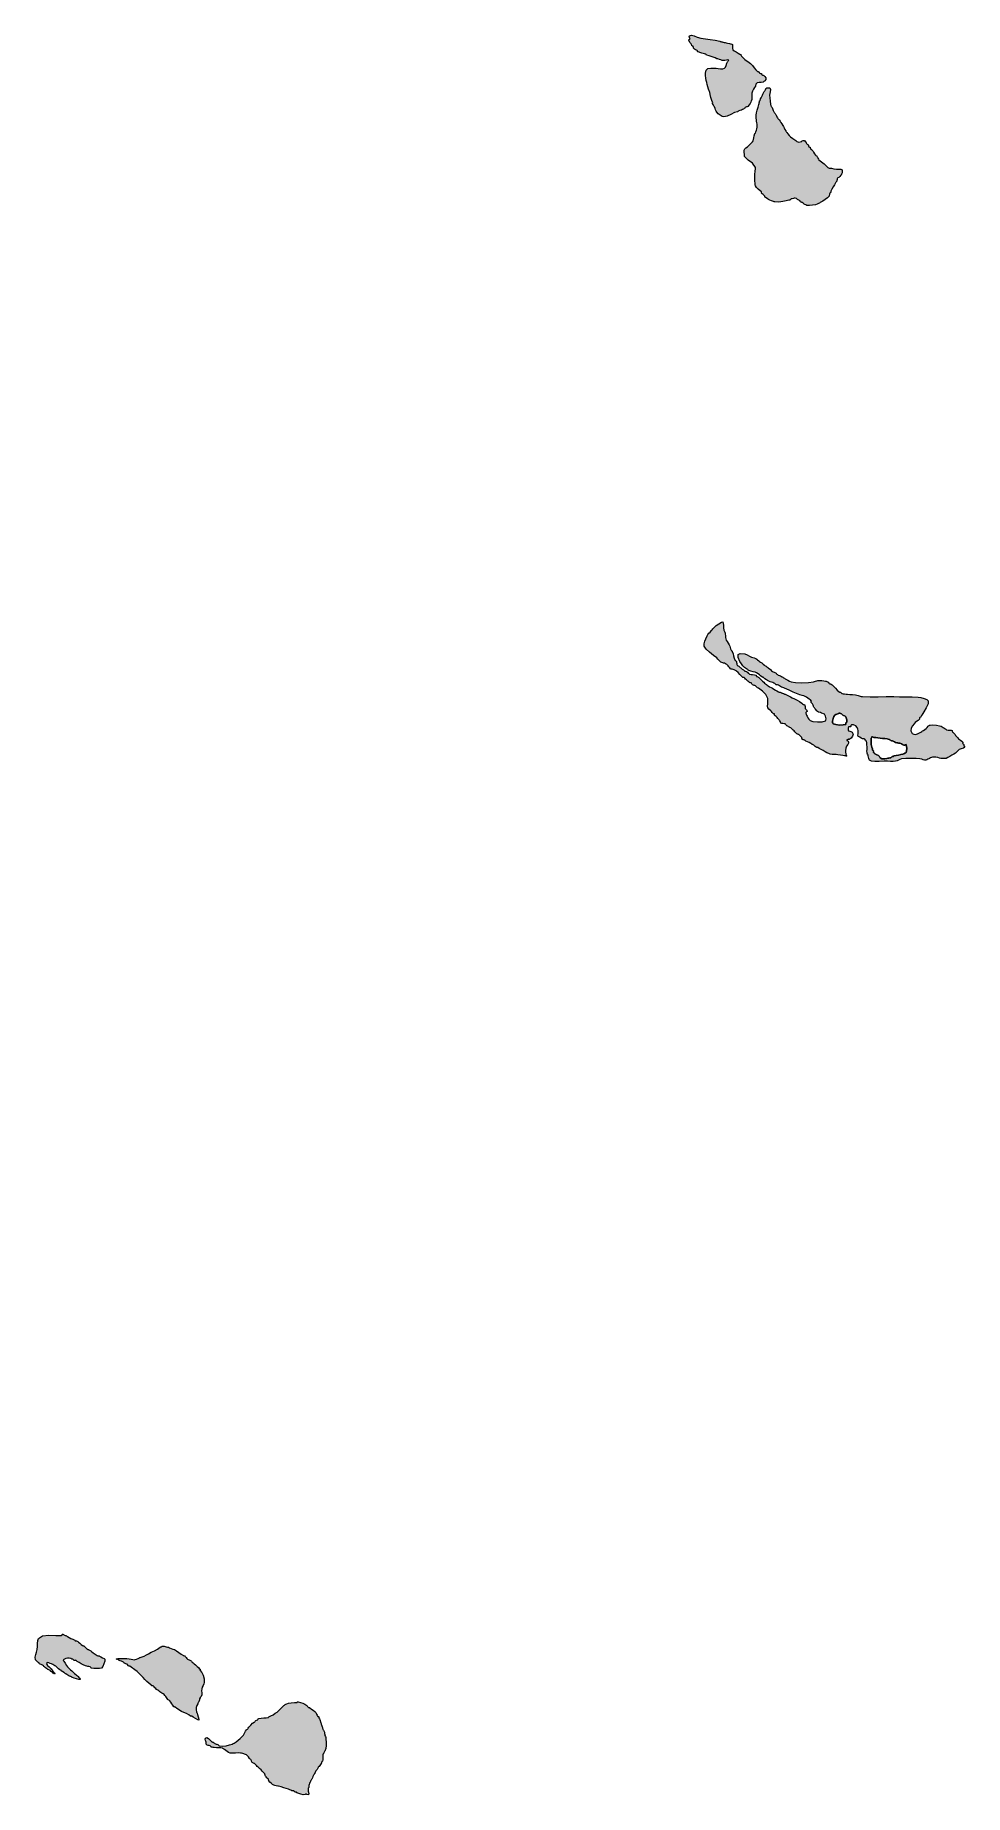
# Model space of a CAD drawing. Header units: inches. Extents: x 60 to 943, y -228 to 857.
# Drawn here: x 777.5 to 943.2, y -228 to 85.7 of the extents above.
import ezdxf

# ---------------------------------------------------------------- set-up
doc = ezdxf.new("R2010")
doc.units = ezdxf.units.IN
doc.header["$MEASUREMENT"] = 0
doc.layers.add('Layer 1', color=7, linetype='Continuous')

msp = doc.modelspace()

# ---------------------------------------------------------------- hatches: boundary and pattern name
at = {"layer": 'Layer 1', "true_color": 0xffffff}
for points in [[(894.09, 85.66), (894.43, 85.75), (894.91, 85.63), (895.48, 85.42), (896.1, 85.24), (896.93, 85.1), (897.8, 85), (898.67, 84.88), (899.49, 84.71), (899.53, 84.69), (899.57, 84.65), (899.62, 84.62), (899.7, 84.6), (899.81, 84.59), (899.91, 84.56), (900.01, 84.53), (900.12, 84.5), (900.25, 84.47), (900.35, 84.46), (900.47, 84.44), (900.65, 84.39), (900.85, 84.34), (901.24, 84.24), (901.6, 84.16), (901.71, 84.18), (901.78, 84), (901.75, 83.75), (901.73, 83.45), (901.82, 83.12), (902.03, 82.94), (902.39, 82.75), (902.78, 82.56), (903.09, 82.38), (903.19, 82.28), (903.28, 82.15), (903.38, 82), (903.51, 81.85), (903.61, 81.75), (903.71, 81.64), (903.82, 81.53), (903.93, 81.43), (904.19, 81.24), (904.46, 81.06), (904.74, 80.88), (904.99, 80.69), (905.34, 80.32), (905.64, 79.94), (905.9, 79.59), (906.16, 79.31), (906.23, 79.27), (906.31, 79.26), (906.4, 79.24), (906.47, 79.2), (906.51, 79.16), (906.53, 79.1), (906.55, 79.03), (906.58, 78.99), (906.65, 78.96), (906.74, 78.94), (906.82, 78.92), (906.9, 78.89), (906.93, 78.84), (906.95, 78.78), (906.97, 78.72), (907, 78.67), (907.08, 78.64), (907.17, 78.62), (907.25, 78.61), (907.32, 78.57), (907.51, 78.38), (907.67, 78.14), (907.71, 77.87), (907.53, 77.62), (907.46, 77.57), (907.37, 77.5), (907.28, 77.44), (907.22, 77.4), (906.86, 77.33), (906.5, 77.31), (906.18, 77.26), (905.95, 77.09), (905.9, 76.99), (905.89, 76.88), (905.88, 76.77), (905.84, 76.66), (905.66, 76.39), (905.48, 76.11), (905.32, 75.79), (905.2, 75.39), (905.18, 75.09), (905.2, 74.81), (905.22, 74.52), (905.2, 74.23), (905.19, 74.2), (905.15, 74.15), (905.12, 74.09), (905.1, 74.02), (905.04, 73.82), (904.91, 73.57), (904.71, 73.31), (904.46, 73.06), (904.37, 73), (904.25, 72.95), (904.13, 72.9), (904.04, 72.85), (903.93, 72.76), (903.84, 72.66), (903.77, 72.58), (903.72, 72.53), (903.56, 72.47), (903.33, 72.4), (903.06, 72.32), (902.77, 72.21), (902.75, 72.19), (902.74, 72.16), (902.72, 72.13), (902.66, 72.11), (902.13, 71.94), (901.47, 71.6), (900.8, 71.28), (900.23, 71.16), (899.9, 71.25), (899.54, 71.46), (899.21, 71.73), (898.96, 72), (898.85, 72.19), (898.75, 72.44), (898.64, 72.7), (898.53, 72.96), (898.45, 73.11), (898.38, 73.26), (898.3, 73.41), (898.22, 73.59), (898.21, 73.64), (898.22, 73.7), (898.23, 73.77), (898.22, 73.8), (898.06, 74.1), (897.92, 74.61), (897.79, 75.17), (897.69, 75.6), (897.66, 75.68), (897.63, 75.73), (897.6, 75.78), (897.58, 75.82), (897.48, 76.15), (897.37, 76.54), (897.26, 76.94), (897.16, 77.3), (897.07, 77.64), (896.99, 78.09), (896.93, 78.56), (896.95, 78.99), (897.08, 79.53), (897.37, 79.78), (897.91, 79.84), (898.85, 79.84), (899.21, 79.81), (899.62, 79.77), (900.02, 79.77), (900.33, 79.84), (900.5, 80.04), (900.64, 80.37), (900.75, 80.73), (900.86, 81), (900.91, 81.06), (900.99, 81.15), (901.06, 81.25), (901.08, 81.32), (900.92, 81.36), (900.67, 81.31), (900.38, 81.24), (900.12, 81.21), (899.92, 81.25), (899.67, 81.34), (899.41, 81.44), (899.17, 81.53), (899.12, 81.54), (899.06, 81.53), (899, 81.52), (898.96, 81.53), (898.65, 81.72), (898.15, 81.89), (897.6, 82.04), (897.16, 82.17), (897.11, 82.21), (897.05, 82.28), (896.99, 82.34), (896.95, 82.38), (896.75, 82.43), (896.53, 82.47), (896.31, 82.52), (896.1, 82.59), (895.94, 82.65), (895.79, 82.71), (895.66, 82.76), (895.57, 82.8), (895.54, 82.85), (895.51, 82.91), (895.49, 82.98), (895.46, 83.02), (895.33, 83.07), (895.18, 83.14), (895.01, 83.26), (894.83, 83.44), (894.79, 83.51), (894.78, 83.6), (894.76, 83.68), (894.72, 83.76), (894.68, 83.78), (894.61, 83.81), (894.55, 83.83), (894.51, 83.86), (894.48, 83.93), (894.46, 84.02), (894.44, 84.1), (894.4, 84.18), (894.33, 84.26), (894.25, 84.34), (894.16, 84.45), (894.09, 84.6), (894.06, 84.66), (894.03, 84.73), (893.99, 84.8), (893.98, 84.82), (893.99, 84.94), (894.06, 85), (894.15, 85.04), (894.19, 85.13), (894.15, 85.15), (894.09, 85.32), (894.05, 85.52)], [(907.75, 76.24), (907.77, 76.26), (907.78, 76.29), (907.8, 76.32), (907.85, 76.34), (908.41, 76.36), (908.54, 76.09), (908.46, 75.62), (908.38, 75.07), (908.41, 74.56), (908.47, 73.96), (908.55, 73.44), (908.59, 73.17), (908.63, 73.08), (908.69, 73), (908.76, 72.92), (908.8, 72.85), (908.88, 72.67), (908.94, 72.49), (909.02, 72.3), (909.12, 72.11), (909.19, 72.01), (909.26, 71.9), (909.34, 71.8), (909.44, 71.69), (909.49, 71.59), (909.53, 71.46), (909.58, 71.31), (909.65, 71.16), (909.75, 71.02), (909.86, 70.9), (909.97, 70.77), (910.08, 70.63), (910.23, 70.39), (910.39, 70.16), (910.55, 69.93), (910.71, 69.67), (910.83, 69.47), (910.96, 69.22), (911.1, 68.96), (911.24, 68.72), (911.29, 68.64), (911.35, 68.56), (911.41, 68.47), (911.45, 68.4), (911.63, 68.13), (911.84, 67.88), (912.12, 67.63), (912.51, 67.34), (912.67, 67.22), (912.86, 67.08), (913.05, 66.94), (913.25, 66.82), (913.4, 66.74), (913.56, 66.7), (913.79, 66.72), (914.1, 66.82), (914.12, 66.84), (914.13, 66.87), (914.15, 66.9), (914.2, 66.92), (914.35, 66.95), (914.46, 66.97), (914.57, 66.94), (914.73, 66.82), (914.81, 66.71), (914.88, 66.57), (914.95, 66.43), (915.05, 66.29), (915.1, 66.26), (915.16, 66.23), (915.22, 66.21), (915.26, 66.18), (915.3, 66.11), (915.31, 66.03), (915.33, 65.94), (915.37, 65.86), (915.41, 65.83), (915.48, 65.81), (915.54, 65.79), (915.58, 65.76), (915.61, 65.69), (915.63, 65.6), (915.65, 65.51), (915.69, 65.44), (915.73, 65.41), (915.79, 65.38), (915.85, 65.36), (915.9, 65.33), (916.06, 65.11), (916.21, 64.86), (916.36, 64.62), (916.53, 64.38), (916.61, 64.32), (916.71, 64.27), (916.81, 64.19), (916.85, 64.06), (916.89, 63.97), (916.98, 63.81), (917.08, 63.65), (917.17, 63.53), (917.38, 63.34), (917.62, 63.16), (917.88, 62.98), (918.12, 62.79), (918.36, 62.57), (918.57, 62.35), (918.77, 62.17), (918.97, 62.05), (919.02, 62.04), (919.07, 62.05), (919.13, 62.05), (919.18, 62.05), (919.42, 62.01), (919.83, 61.94), (920.32, 61.88), (920.77, 61.84), (921.06, 61.83), (921.25, 61.78), (921.33, 61.6), (921.3, 61.2), (921.26, 61.06), (921.21, 60.96), (921.16, 60.88), (921.09, 60.78), (920.89, 60.54), (920.69, 60.38), (920.53, 60.29), (920.45, 60.25), (920.42, 60.15), (920.4, 60), (920.38, 59.84), (920.35, 59.72), (920.3, 59.65), (920.25, 59.57), (920.19, 59.49), (920.13, 59.4), (919.94, 59.06), (919.71, 58.7), (919.49, 58.32), (919.29, 57.92), (919.28, 57.88), (919.29, 57.81), (919.3, 57.75), (919.29, 57.71), (919.24, 57.67), (919.17, 57.61), (919.11, 57.54), (919.07, 57.5), (919.04, 57.39), (919.03, 57.28), (919.01, 57.17), (918.97, 57.07), (918.69, 56.77), (918.29, 56.47), (917.83, 56.18), (917.38, 55.91), (917.24, 55.82), (917.1, 55.73), (916.97, 55.65), (916.85, 55.59), (916.54, 55.52), (916.02, 55.44), (915.47, 55.38), (915.05, 55.38), (915.02, 55.4), (914.97, 55.43), (914.91, 55.47), (914.84, 55.49), (914.66, 55.54), (914.52, 55.64), (914.38, 55.78), (914.2, 55.91), (914.13, 55.94), (914.05, 55.96), (913.97, 55.98), (913.89, 56.02), (913.86, 56.06), (913.83, 56.12), (913.81, 56.19), (913.78, 56.23), (913.68, 56.27), (913.58, 56.32), (913.47, 56.37), (913.36, 56.44), (913.3, 56.49), (913.24, 56.55), (913.19, 56.61), (913.15, 56.65), (912.94, 56.71), (912.77, 56.69), (912.6, 56.61), (912.4, 56.54), (912.35, 56.54), (912.3, 56.55), (912.24, 56.55), (912.19, 56.54), (912.14, 56.5), (912.08, 56.44), (912.03, 56.37), (911.98, 56.33), (911.93, 56.32), (911.88, 56.33), (911.82, 56.34), (911.77, 56.33), (911.31, 56.21), (910.71, 56.08), (910.03, 56), (909.33, 56.02), (909.19, 56.04), (909.04, 56.1), (908.88, 56.16), (908.7, 56.23), (908.4, 56.34), (908.18, 56.42), (907.99, 56.55), (907.75, 56.76), (907.7, 56.78), (907.63, 56.81), (907.57, 56.84), (907.53, 56.86), (907.53, 56.91), (907.54, 56.97), (907.54, 57.03), (907.53, 57.07), (907.37, 57.22), (907.2, 57.35), (907.03, 57.48), (906.9, 57.6), (906.89, 57.65), (906.9, 57.71), (906.91, 57.78), (906.9, 57.82), (906.67, 58.01), (906.34, 58.3), (906.02, 58.61), (905.84, 58.87), (905.8, 59.08), (905.77, 59.39), (905.75, 59.7), (905.73, 59.93), (905.72, 60.25), (905.72, 60.56), (905.72, 60.85), (905.73, 61.1), (905.77, 61.32), (905.82, 61.58), (905.86, 61.87), (905.84, 62.16), (905.34, 62.92), (904.55, 63.47), (903.9, 64.14), (903.83, 65.23), (903.95, 65.47), (904.15, 65.66), (904.4, 65.85), (904.67, 66.07), (904.92, 66.31), (905.13, 66.54), (905.31, 66.74), (905.42, 66.92), (905.49, 67.14), (905.56, 67.45), (905.63, 67.81), (905.73, 68.19), (905.75, 68.21), (905.78, 68.22), (905.82, 68.25), (905.84, 68.3), (905.91, 68.53), (906.01, 68.79), (906.1, 69.07), (906.16, 69.36), (906.16, 69.62), (906.13, 69.88), (906.09, 70.14), (906.05, 70.42), (906.02, 70.66), (905.98, 70.93), (905.95, 71.21), (905.95, 71.47), (906.02, 71.9), (906.17, 72.38), (906.34, 72.89), (906.47, 73.38), (906.5, 73.55), (906.52, 73.71), (906.54, 73.86), (906.58, 74.02), (906.6, 74.03), (906.63, 74.05), (906.66, 74.08), (906.69, 74.12), (906.76, 74.37), (906.87, 74.6), (906.98, 74.83), (907.11, 75.07), (907.17, 75.21), (907.22, 75.35), (907.27, 75.49), (907.32, 75.6), (907.4, 75.72), (907.49, 75.83), (907.57, 75.93), (907.64, 76.03), (907.66, 76.07), (907.69, 76.14), (907.72, 76.21)], [(782.28, -199.48), (782.28, -199.45), (782.29, -199.41), (782.33, -199.37), (782.38, -199.37), (782.48, -199.42), (782.58, -199.48), (782.68, -199.54), (782.81, -199.58), (782.92, -199.62), (783.02, -199.66), (783.11, -199.72), (783.23, -199.79), (783.5, -199.95), (783.81, -200.11), (784.15, -200.27), (784.5, -200.43), (784.52, -200.45), (784.53, -200.48), (784.56, -200.51), (784.61, -200.53), (784.71, -200.55), (784.82, -200.57), (784.93, -200.6), (785.03, -200.64), (785.2, -200.78), (785.4, -200.99), (785.63, -201.21), (785.88, -201.38), (785.94, -201.41), (786.03, -201.43), (786.12, -201.45), (786.19, -201.49), (786.32, -201.6), (786.44, -201.74), (786.57, -201.88), (786.72, -202.02), (786.79, -202.05), (786.84, -202.07), (786.88, -202.08), (786.94, -202.12), (787, -202.16), (787.11, -202.21), (787.24, -202.26), (787.36, -202.33), (787.56, -202.49), (787.81, -202.7), (788.12, -202.94), (788.52, -203.18), (788.64, -203.22), (788.75, -203.24), (788.85, -203.25), (788.95, -203.29), (789.13, -203.38), (789.45, -203.55), (789.75, -203.72), (789.9, -203.82), (789.88, -204.15), (789.72, -204.63), (789.49, -205.11), (789.26, -205.4), (788.95, -205.49), (788.45, -205.51), (787.91, -205.48), (787.46, -205.4), (787.41, -205.37), (787.35, -205.3), (787.29, -205.23), (787.25, -205.19), (787.04, -205.14), (786.84, -205.1), (786.64, -205.06), (786.41, -204.98), (786.03, -204.82), (785.68, -204.64), (785.32, -204.44), (784.92, -204.24), (784.86, -204.19), (784.81, -204.13), (784.75, -204.06), (784.71, -204.03), (784.64, -204.02), (784.55, -204.03), (784.47, -204.04), (784.39, -204.03), (784.34, -203.99), (784.3, -203.93), (784.25, -203.87), (784.18, -203.82), (784.14, -203.81), (784.07, -203.82), (784.01, -203.83), (783.97, -203.82), (783.8, -203.72), (783.53, -203.66), (783.21, -203.66), (782.91, -203.71), (782.79, -203.75), (782.66, -203.81), (782.55, -203.87), (782.49, -203.92), (782.47, -204.07), (782.54, -204.2), (782.66, -204.35), (782.81, -204.56), (783.05, -204.95), (783.24, -205.21), (783.44, -205.44), (783.76, -205.72), (783.96, -205.91), (784.2, -206.13), (784.45, -206.36), (784.71, -206.57), (784.85, -206.68), (784.98, -206.8), (785.1, -206.93), (785.24, -207.1), (785.3, -207.14), (785.4, -207.22), (785.48, -207.32), (785.45, -207.42), (785.23, -207.43), (784.84, -207.35), (784.4, -207.22), (784.08, -207.1), (784, -207.06), (783.91, -206.99), (783.83, -206.93), (783.76, -206.89), (783.58, -206.82), (783.43, -206.76), (783.28, -206.69), (783.12, -206.57), (783.05, -206.51), (782.96, -206.46), (782.88, -206.41), (782.81, -206.36), (782.7, -206.28), (782.54, -206.17), (782.34, -206.04), (782.17, -205.93), (782.15, -205.9), (782.14, -205.87), (782.12, -205.84), (782.06, -205.83), (781.87, -205.73), (781.61, -205.52), (781.34, -205.27), (781.11, -205.09), (780.95, -204.98), (780.77, -204.87), (780.58, -204.76), (780.37, -204.66), (780.14, -204.57), (779.89, -204.48), (779.68, -204.43), (779.52, -204.45), (779.49, -204.65), (779.68, -204.92), (779.95, -205.2), (780.16, -205.4), (780.28, -205.55), (780.45, -205.73), (780.62, -205.93), (780.79, -206.15), (780.83, -206.19), (780.89, -206.28), (780.96, -206.35), (781.01, -206.36), (780.87, -206.43), (780.68, -206.31), (780.54, -206.16), (780.58, -206.15), (780.5, -206.11), (780.42, -206.1), (780.34, -206.08), (780.26, -206.04), (780.24, -205.99), (780.21, -205.93), (780.19, -205.87), (780.16, -205.83), (780.03, -205.76), (779.88, -205.71), (779.74, -205.67), (779.63, -205.62), (779.58, -205.57), (779.53, -205.51), (779.48, -205.46), (779.42, -205.4), (779.37, -205.38), (779.31, -205.35), (779.26, -205.33), (779.21, -205.3), (779.11, -205.21), (779.01, -205.1), (778.91, -204.98), (778.78, -204.88), (778.64, -204.81), (778.5, -204.76), (778.37, -204.72), (778.25, -204.66), (778.19, -204.59), (778.14, -204.48), (778.06, -204.39), (777.94, -204.35), (777.84, -204.28), (777.7, -204.14), (777.57, -204), (777.51, -203.92), (777.46, -203.45), (777.56, -203), (777.71, -202.56), (777.83, -202.12), (777.87, -201.57), (777.88, -201.01), (777.91, -200.5), (778.04, -200.11), (778.78, -199.64), (779.89, -199.52), (781.12, -199.57), (782.17, -199.58), (782.22, -199.56), (782.25, -199.53), (782.28, -199.49)], [(799.96, -201.59), (800, -201.57), (800.04, -201.53), (800.09, -201.5), (800.17, -201.49), (800.43, -201.52), (800.63, -201.55), (800.8, -201.61), (801.02, -201.7), (801.06, -201.7), (801.13, -201.69), (801.19, -201.69), (801.23, -201.7), (801.41, -201.82), (801.7, -201.92), (802.01, -202.02), (802.29, -202.12), (802.66, -202.33), (803.07, -202.6), (803.49, -202.9), (803.88, -203.18), (803.96, -203.22), (804.04, -203.23), (804.12, -203.25), (804.19, -203.29), (804.28, -203.39), (804.38, -203.53), (804.49, -203.69), (804.62, -203.82), (804.74, -203.88), (804.89, -203.93), (805.03, -203.97), (805.15, -204.03), (805.24, -204.11), (805.32, -204.19), (805.39, -204.27), (805.46, -204.35), (805.64, -204.49), (805.82, -204.64), (806.02, -204.8), (806.21, -204.98), (806.36, -205.13), (806.54, -205.29), (806.71, -205.46), (806.84, -205.62), (806.85, -205.66), (806.84, -205.73), (806.83, -205.79), (806.84, -205.83), (807.14, -206.17), (807.4, -206.69), (807.57, -207.3), (807.58, -207.95), (807.51, -208.22), (807.38, -208.5), (807.25, -208.79), (807.16, -209.11), (807.13, -209.48), (807.15, -209.84), (807.14, -210.18), (807.05, -210.49), (807.01, -210.54), (806.94, -210.6), (806.88, -210.65), (806.84, -210.7), (806.77, -210.89), (806.73, -211.08), (806.69, -211.27), (806.63, -211.44), (806.59, -211.51), (806.52, -211.6), (806.46, -211.69), (806.42, -211.76), (806.28, -212.08), (806.16, -212.43), (806.13, -212.81), (806.21, -213.24), (806.23, -213.29), (806.25, -213.34), (806.28, -213.39), (806.31, -213.45), (806.38, -213.66), (806.5, -214.08), (806.61, -214.5), (806.63, -214.72), (806.45, -214.62), (806.05, -214.38), (805.62, -214.13), (805.36, -213.98), (805.31, -213.98), (805.25, -213.99), (805.19, -213.99), (805.15, -213.98), (804.85, -213.74), (804.42, -213.52), (803.96, -213.32), (803.56, -213.13), (803.27, -212.96), (802.98, -212.78), (802.7, -212.59), (802.39, -212.39), (802.34, -212.37), (802.29, -212.34), (802.23, -212.32), (802.18, -212.29), (801.97, -212.04), (801.79, -211.77), (801.62, -211.49), (801.44, -211.23), (801.37, -211.17), (801.28, -211.12), (801.19, -211.07), (801.12, -211.02), (801.01, -210.86), (800.89, -210.66), (800.75, -210.45), (800.59, -210.28), (800.43, -210.14), (800.25, -210.02), (800.05, -209.89), (799.85, -209.75), (799.67, -209.62), (799.49, -209.49), (799.3, -209.35), (799.11, -209.22), (798.95, -209.07), (798.8, -208.9), (798.65, -208.74), (798.48, -208.58), (798.43, -208.57), (798.37, -208.58), (798.3, -208.59), (798.26, -208.58), (798.21, -208.52), (798.17, -208.47), (798.12, -208.42), (798.05, -208.37), (797.73, -208.12), (797.38, -207.79), (797.02, -207.44), (796.68, -207.1), (796.32, -206.73), (795.98, -206.38), (795.62, -206.04), (795.19, -205.72), (794.98, -205.57), (794.79, -205.42), (794.58, -205.26), (794.35, -205.09), (794.28, -205.06), (794.19, -205.04), (794.1, -205.02), (794.03, -204.98), (794, -204.94), (793.98, -204.87), (793.95, -204.81), (793.92, -204.77), (793.84, -204.73), (793.73, -204.71), (793.59, -204.67), (793.39, -204.56), (793.34, -204.51), (793.3, -204.46), (793.25, -204.4), (793.18, -204.35), (793.06, -204.29), (792.84, -204.2), (792.61, -204.1), (792.44, -204.03), (792.35, -203.98), (792.18, -203.88), (792.01, -203.81), (791.91, -203.82), (792.22, -203.7), (792.81, -203.67), (793.42, -203.69), (793.82, -203.71), (794.19, -203.76), (794.54, -203.84), (794.85, -203.9), (795.09, -203.92), (795.3, -203.88), (795.54, -203.8), (795.79, -203.7), (796.04, -203.6), (796.06, -203.58), (796.07, -203.55), (796.09, -203.52), (796.15, -203.5), (796.53, -203.42), (796.91, -203.26), (797.28, -203.06), (797.63, -202.86), (798.16, -202.59), (798.71, -202.31), (799.25, -202.01), (799.75, -201.7), (799.79, -201.66), (799.83, -201.64), (799.88, -201.62)], [(824.1, -211.55), (824.13, -211.53), (824.17, -211.48), (824.24, -211.45), (824.31, -211.44), (824.74, -211.55), (825.16, -211.68), (825.54, -211.85), (825.9, -212.08), (825.96, -212.14), (826.01, -212.24), (826.05, -212.33), (826.11, -212.39), (826.19, -212.43), (826.27, -212.45), (826.35, -212.46), (826.43, -212.5), (826.73, -212.72), (827.03, -212.94), (827.29, -213.15), (827.49, -213.35), (827.55, -213.46), (827.62, -213.61), (827.7, -213.8), (827.81, -213.98), (827.85, -214.02), (827.91, -214.04), (827.97, -214.05), (828.02, -214.09), (828.03, -214.13), (828.02, -214.19), (828.01, -214.25), (828.02, -214.3), (828.11, -214.45), (828.19, -214.59), (828.26, -214.77), (828.33, -215.04), (828.36, -215.11), (828.38, -215.18), (828.41, -215.26), (828.44, -215.36), (828.46, -215.43), (828.49, -215.5), (828.52, -215.58), (828.55, -215.67), (828.57, -215.75), (828.6, -215.82), (828.62, -215.9), (828.65, -215.99), (828.67, -216.06), (828.7, -216.14), (828.73, -216.22), (828.76, -216.31), (828.79, -216.39), (828.85, -216.49), (828.91, -216.6), (828.97, -216.73), (829.01, -216.86), (829.04, -216.95), (829.05, -217.07), (829.08, -217.26), (829.11, -217.42), (829.18, -217.6), (829.25, -217.81), (829.29, -218), (829.34, -218.65), (829.32, -219.24), (829.24, -219.76), (829.08, -220.23), (829.03, -220.31), (828.97, -220.39), (828.92, -220.49), (828.86, -220.65), (828.84, -220.7), (828.8, -220.73), (828.77, -220.75), (828.76, -220.76), (828.73, -221.11), (828.74, -221.45), (828.73, -221.75), (828.65, -222.03), (828.63, -222.05), (828.6, -222.07), (828.57, -222.09), (828.55, -222.13), (828.52, -222.2), (828.5, -222.29), (828.48, -222.37), (828.44, -222.45), (828.33, -222.61), (828.2, -222.77), (828.06, -222.93), (827.91, -223.09), (827.87, -223.16), (827.82, -223.26), (827.77, -223.39), (827.7, -223.51), (827.65, -223.56), (827.59, -223.62), (827.53, -223.67), (827.49, -223.72), (827.41, -223.86), (827.35, -224.02), (827.27, -224.18), (827.17, -224.36), (827.07, -224.53), (826.97, -224.72), (826.87, -224.95), (826.75, -225.2), (826.7, -225.29), (826.64, -225.37), (826.59, -225.47), (826.54, -225.63), (826.48, -225.76), (826.38, -225.95), (826.29, -226.16), (826.22, -226.37), (826.21, -226.45), (826.22, -226.53), (826.23, -226.61), (826.22, -226.69), (826.19, -226.73), (826.16, -226.76), (826.12, -226.79), (826.11, -226.79), (826.13, -227.34), (826.21, -227.77), (826.2, -228), (825.9, -227.96), (825.86, -227.93), (825.82, -227.9), (825.77, -227.87), (825.69, -227.85), (825.7, -227.87), (825.66, -227.9), (825.61, -227.94), (825.58, -227.96), (825.21, -227.98), (824.81, -227.91), (824.43, -227.78), (824.1, -227.64), (824.08, -227.62), (824.07, -227.59), (824.04, -227.56), (823.99, -227.53), (823.94, -227.53), (823.89, -227.54), (823.83, -227.54), (823.78, -227.53), (823.73, -227.49), (823.67, -227.43), (823.62, -227.36), (823.57, -227.32), (823.52, -227.31), (823.47, -227.32), (823.41, -227.33), (823.36, -227.32), (823.23, -227.27), (823.04, -227.19), (822.83, -227.09), (822.62, -227), (822.2, -226.86), (821.77, -226.73), (821.31, -226.6), (820.82, -226.47), (820.7, -226.45), (820.44, -226.39), (820.15, -226.32), (819.97, -226.26), (819.78, -226.14), (819.55, -225.95), (819.31, -225.73), (819.12, -225.52), (819.09, -225.45), (819.07, -225.37), (819.05, -225.28), (819.02, -225.2), (818.89, -225.07), (818.75, -224.95), (818.61, -224.82), (818.49, -224.67), (818.45, -224.57), (818.43, -224.47), (818.42, -224.36), (818.38, -224.25), (818.34, -224.2), (818.28, -224.15), (818.22, -224.09), (818.17, -224.04), (817.94, -223.77), (817.71, -223.53), (817.46, -223.31), (817.22, -223.09), (817.05, -222.93), (816.9, -222.77), (816.75, -222.61), (816.58, -222.45), (816.51, -222.41), (816.4, -222.37), (816.27, -222.32), (816.16, -222.24), (816.09, -222.15), (816.04, -222.03), (816, -221.92), (815.95, -221.82), (815.87, -221.72), (815.78, -221.65), (815.7, -221.57), (815.63, -221.5), (815.46, -221.25), (815.31, -221.05), (815.11, -220.89), (814.78, -220.76), (814.64, -220.71), (814.45, -220.65), (814.25, -220.59), (814.04, -220.55), (813.62, -220.54), (813.18, -220.57), (812.72, -220.6), (812.24, -220.55), (811.94, -220.43), (811.7, -220.27), (811.46, -220.09), (811.18, -219.91), (811.11, -219.86), (811.01, -219.79), (810.92, -219.73), (810.86, -219.7), (810.54, -219.65), (810.15, -219.65), (809.75, -219.64), (809.38, -219.59), (809.3, -219.58), (809.18, -219.56), (809.03, -219.53), (808.85, -219.49), (808.8, -219.45), (808.74, -219.38), (808.68, -219.31), (808.64, -219.28), (808.48, -219.24), (808.3, -219.21), (808.14, -219.16), (808.01, -219.06), (807.96, -218.96), (807.95, -218.82), (807.93, -218.64), (807.9, -218.43), (807.88, -218.45), (807.81, -218.31), (807.76, -218.09), (807.79, -217.9), (808.06, -217.8), (808.38, -217.99), (808.7, -218.29), (808.96, -218.53), (809.02, -218.57), (809.07, -218.59), (809.12, -218.6), (809.17, -218.64), (809.25, -218.7), (809.33, -218.75), (809.41, -218.79), (809.49, -218.85), (809.58, -218.91), (809.7, -218.95), (809.85, -218.99), (810.02, -219.06), (810.06, -219.11), (810.13, -219.18), (810.19, -219.24), (810.23, -219.28), (810.84, -219.33), (811.51, -219.26), (812.12, -219.12), (812.56, -218.96), (812.76, -218.86), (812.93, -218.77), (813.11, -218.67), (813.3, -218.53), (813.64, -218.26), (813.99, -217.96), (814.32, -217.65), (814.57, -217.37), (814.71, -217.15), (814.83, -216.9), (814.96, -216.65), (815.1, -216.42), (815.18, -216.36), (815.28, -216.3), (815.37, -216.22), (815.42, -216.1), (815.55, -215.92), (815.87, -215.56), (816.22, -215.2), (816.48, -215.04), (816.59, -214.99), (816.68, -214.88), (816.77, -214.78), (816.9, -214.72), (816.92, -214.72), (816.95, -214.73), (816.99, -214.73), (817.01, -214.72), (817.09, -214.64), (817.16, -214.55), (817.23, -214.46), (817.32, -214.4), (817.74, -214.32), (818.19, -214.3), (818.63, -214.28), (819.02, -214.19), (819.04, -214.17), (819.05, -214.14), (819.08, -214.11), (819.12, -214.09), (819.49, -213.94), (819.87, -213.72), (820.25, -213.47), (820.61, -213.24), (820.9, -213), (821.19, -212.68), (821.48, -212.35), (821.77, -212.08), (821.88, -212), (822.01, -211.92), (822.16, -211.84), (822.3, -211.76), (822.61, -211.67), (823.11, -211.61), (823.66, -211.56)]]:
    msp.add_hatch(color=7, dxfattribs=at).paths.add_polyline_path(points)
h = msp.add_hatch(color=7, dxfattribs=at)
h.paths.add_polyline_path([(922.04, -42.77), (922.02, -42.77), (921.99, -42.78), (921.95, -42.77), (921.93, -42.77), (921.73, -42.72), (921.43, -42.67), (921.03, -42.62), (920.56, -42.56), (920.22, -42.54), (919.86, -42.52), (919.51, -42.5), (919.18, -42.45), (918.91, -42.36), (918.6, -42.21), (918.27, -42.02), (917.91, -41.82), (917.68, -41.7), (917.45, -41.57), (917.21, -41.43), (916.96, -41.29), (916.88, -41.26), (916.81, -41.24), (916.72, -41.22), (916.64, -41.18), (916.5, -41.09), (916.37, -40.97), (916.25, -40.86), (916.11, -40.76), (916.04, -40.72), (915.99, -40.71), (915.95, -40.7), (915.9, -40.65), (915.71, -40.53), (915.43, -40.4), (915.12, -40.26), (914.84, -40.12), (914.76, -40.07), (914.68, -40.02), (914.61, -39.97), (914.52, -39.91), (914.46, -39.89), (914.37, -39.87), (914.27, -39.84), (914.2, -39.81), (914.16, -39.74), (914.14, -39.66), (914.13, -39.57), (914.1, -39.49), (914.01, -39.39), (913.87, -39.25), (913.71, -39.09), (913.57, -38.96), (913.5, -38.92), (913.42, -38.91), (913.33, -38.89), (913.25, -38.85), (913.15, -38.76), (913.02, -38.62), (912.87, -38.46), (912.72, -38.32), (912.59, -38.19), (912.39, -37.97), (912.17, -37.78), (911.98, -37.69), (911.89, -37.66), (911.75, -37.57), (911.59, -37.47), (911.45, -37.37), (911.35, -37.28), (911.27, -37.18), (911.2, -37.1), (911.13, -37.05), (910.96, -37.02), (910.74, -37.01), (910.54, -37), (910.39, -36.95), (910.36, -36.89), (910.33, -36.79), (910.31, -36.7), (910.29, -36.63), (910.26, -36.61), (910.22, -36.6), (910.2, -36.58), (910.18, -36.52), (910.14, -36.44), (910.05, -36.32), (909.94, -36.2), (909.86, -36.1), (909.69, -35.91), (909.52, -35.74), (909.37, -35.6), (909.23, -35.47), (909.22, -35.42), (909.23, -35.36), (909.24, -35.3), (909.23, -35.25), (909.18, -35.24), (909.12, -35.25), (909.06, -35.26), (909.02, -35.25), (908.93, -35.15), (908.83, -35.02), (908.72, -34.87), (908.59, -34.72), (908.26, -34.41), (908.06, -34.19), (908, -33.92), (908.06, -33.45), (908.06, -32.55), (907.7, -31.83), (907.09, -31.24), (906.37, -30.7), (906.24, -30.61), (906.11, -30.51), (905.98, -30.4), (905.84, -30.28), (905.74, -30.22), (905.62, -30.19), (905.47, -30.14), (905.31, -30.07), (905.25, -30), (905.2, -29.91), (905.16, -29.81), (905.1, -29.75), (905.05, -29.74), (904.99, -29.75), (904.93, -29.76), (904.89, -29.75), (904.79, -29.65), (904.66, -29.55), (904.51, -29.44), (904.36, -29.32), (904.23, -29.2), (904.1, -29.07), (903.96, -28.92), (903.83, -28.79), (903.78, -28.79), (903.72, -28.8), (903.66, -28.81), (903.62, -28.79), (903.37, -28.53), (903.07, -28.22), (902.75, -27.91), (902.45, -27.63), (902.39, -27.59), (902.28, -27.54), (902.15, -27.48), (902.03, -27.42), (901.87, -27.36), (901.7, -27.32), (901.53, -27.27), (901.39, -27.21), (901.27, -27.08), (901.11, -26.88), (900.96, -26.69), (900.86, -26.57), (900.75, -26.49), (900.62, -26.41), (900.48, -26.33), (900.33, -26.25), (900.18, -26.2), (900.01, -26.16), (899.85, -26.11), (899.7, -26.04), (899.52, -25.89), (899.34, -25.7), (899.15, -25.49), (898.96, -25.3), (898.36, -24.84), (897.65, -24.29), (897.04, -23.72), (896.73, -23.18), (896.73, -22.77), (896.82, -22.32), (896.98, -21.88), (897.16, -21.49), (897.18, -21.47), (897.22, -21.46), (897.25, -21.44), (897.26, -21.38), (897.34, -21.14), (897.53, -20.9), (897.77, -20.67), (898, -20.43), (898.13, -20.28), (898.25, -20.12), (898.38, -19.96), (898.53, -19.79), (898.87, -19.52), (899.33, -19.19), (899.77, -18.92), (900.02, -18.84), (900.1, -19.07), (900.14, -19.49), (900.17, -19.95), (900.23, -20.32), (900.27, -20.46), (900.32, -20.58), (900.38, -20.7), (900.44, -20.85), (900.47, -21.04), (900.48, -21.32), (900.49, -21.62), (900.55, -21.91), (900.65, -22.14), (900.81, -22.39), (901, -22.66), (901.18, -22.97), (901.26, -23.18), (901.32, -23.42), (901.39, -23.67), (901.5, -23.92), (901.54, -23.97), (901.61, -24.03), (901.67, -24.09), (901.71, -24.14), (901.85, -24.54), (901.96, -24.94), (902.07, -25.34), (902.24, -25.72), (902.28, -25.77), (902.35, -25.83), (902.42, -25.89), (902.45, -25.94), (902.49, -26.12), (902.5, -26.3), (902.52, -26.45), (902.56, -26.57), (902.63, -26.66), (902.69, -26.7), (902.76, -26.73), (902.88, -26.78), (903, -26.87), (903.12, -26.97), (903.25, -27.08), (903.4, -27.21), (903.5, -27.28), (903.61, -27.35), (903.71, -27.42), (903.83, -27.52), (903.85, -27.55), (903.88, -27.58), (903.92, -27.61), (903.93, -27.63), (904, -27.66), (904.09, -27.68), (904.17, -27.7), (904.25, -27.74), (904.4, -27.85), (904.54, -27.98), (904.67, -28.09), (904.78, -28.16), (905.06, -28.23), (905.35, -28.25), (905.65, -28.28), (905.95, -28.37), (905.98, -28.41), (906, -28.48), (906.03, -28.55), (906.05, -28.58), (906.16, -28.63), (906.26, -28.66), (906.36, -28.71), (906.47, -28.79), (906.68, -29), (906.88, -29.2), (907.08, -29.42), (907.32, -29.64), (907.48, -29.77), (907.64, -29.9), (907.8, -30.03), (907.96, -30.17), (908.13, -30.29), (908.38, -30.43), (908.66, -30.57), (908.91, -30.7), (909.15, -30.85), (909.41, -31.01), (909.68, -31.18), (909.97, -31.34), (910.08, -31.37), (910.18, -31.39), (910.28, -31.4), (910.39, -31.44), (910.48, -31.5), (910.56, -31.55), (910.66, -31.6), (910.82, -31.65), (910.89, -31.68), (910.96, -31.7), (911.04, -31.73), (911.13, -31.76), (911.39, -31.86), (911.73, -32.03), (912.08, -32.23), (912.4, -32.4), (912.82, -32.6), (913.26, -32.83), (913.69, -33.08), (914.1, -33.35), (914.16, -33.4), (914.21, -33.46), (914.26, -33.51), (914.31, -33.56), (914.37, -33.58), (914.47, -33.61), (914.57, -33.64), (914.63, -33.67), (914.67, -33.79), (914.69, -33.97), (914.71, -34.16), (914.73, -34.3), (914.81, -34.44), (914.92, -34.57), (915.01, -34.67), (915.05, -34.72), (915.04, -34.86), (914.97, -34.93), (914.89, -34.98), (914.84, -35.04), (914.84, -35.14), (914.87, -35.25), (914.91, -35.37), (914.95, -35.47), (915.04, -35.69), (915.2, -35.95), (915.38, -36.21), (915.58, -36.42), (916.1, -36.61), (916.91, -36.71), (917.75, -36.69), (918.33, -36.52), (918.42, -36.38), (918.43, -36.15), (918.4, -35.9), (918.33, -35.68), (918.24, -35.46), (918.13, -35.33), (917.97, -35.23), (917.7, -35.15), (917.62, -35.12), (917.57, -35.09), (917.52, -35.06), (917.49, -35.04), (917.11, -34.94), (916.92, -34.87), (916.76, -34.72), (916.53, -34.41), (916.45, -34.3), (916.36, -34.19), (916.28, -34.08), (916.22, -33.98), (916.17, -33.87), (916.11, -33.73), (916.06, -33.59), (916, -33.45), (915.96, -33.39), (915.89, -33.34), (915.83, -33.29), (915.79, -33.24), (915.79, -33.17), (915.8, -33.08), (915.81, -32.99), (915.79, -32.92), (915.65, -32.79), (915.43, -32.63), (915.18, -32.45), (914.95, -32.29), (914.73, -32.16), (914.47, -32.07), (914.15, -31.97), (913.78, -31.87), (913.17, -31.65), (912.57, -31.39), (911.96, -31.1), (911.35, -30.81), (911.13, -30.72), (910.92, -30.64), (910.71, -30.57), (910.5, -30.49), (910.31, -30.39), (910.12, -30.28), (909.94, -30.17), (909.76, -30.07), (909.71, -30.06), (909.65, -30.07), (909.58, -30.08), (909.54, -30.07), (909.5, -30.02), (909.44, -29.95), (909.38, -29.89), (909.33, -29.85), (909.14, -29.77), (908.94, -29.69), (908.73, -29.61), (908.49, -29.54), (908.23, -29.44), (908.01, -29.34), (907.79, -29.2), (907.53, -29.01), (907.48, -28.95), (907.42, -28.9), (907.37, -28.84), (907.32, -28.79), (907.25, -28.76), (907.17, -28.74), (907.08, -28.73), (907, -28.69), (906.76, -28.5), (906.54, -28.3), (906.31, -28.11), (906.05, -27.95), (905.77, -27.85), (905.41, -27.75), (905.03, -27.65), (904.67, -27.52), (904.56, -27.46), (904.46, -27.38), (904.36, -27.29), (904.25, -27.21), (903.91, -26.97), (903.6, -26.69), (903.33, -26.35), (903.09, -25.94), (902.78, -25.19), (902.75, -24.7), (903.1, -24.48), (903.93, -24.56), (904.38, -24.72), (904.78, -24.95), (905.17, -25.17), (905.63, -25.3), (905.9, -25.37), (906.08, -25.49), (906.24, -25.64), (906.47, -25.83), (906.5, -25.86), (906.5, -25.89), (906.52, -25.92), (906.58, -25.94), (906.76, -26.02), (906.99, -26.19), (907.23, -26.4), (907.43, -26.57), (907.58, -26.68), (907.73, -26.78), (907.89, -26.88), (908.06, -27), (908.09, -27.03), (908.09, -27.06), (908.11, -27.09), (908.17, -27.1), (908.32, -27.18), (908.52, -27.37), (908.73, -27.58), (908.91, -27.74), (909.02, -27.79), (909.16, -27.83), (909.31, -27.88), (909.44, -27.95), (909.52, -28.02), (909.6, -28.11), (909.67, -28.2), (909.76, -28.27), (909.92, -28.34), (910.11, -28.41), (910.31, -28.49), (910.5, -28.58), (910.52, -28.62), (910.53, -28.65), (910.54, -28.67), (910.6, -28.69), (910.71, -28.73), (910.85, -28.82), (911, -28.92), (911.13, -29.01), (911.36, -29.13), (911.62, -29.27), (911.9, -29.41), (912.19, -29.54), (912.99, -29.68), (914.13, -29.71), (915.31, -29.65), (916.22, -29.54), (916.4, -29.49), (916.58, -29.42), (916.77, -29.36), (916.96, -29.32), (917.33, -29.3), (917.7, -29.31), (918.05, -29.35), (918.33, -29.43), (918.43, -29.46), (918.56, -29.51), (918.71, -29.57), (918.86, -29.64), (918.89, -29.68), (918.92, -29.75), (918.94, -29.82), (918.97, -29.85), (919.08, -29.89), (919.22, -29.93), (919.36, -29.99), (919.5, -30.07), (919.83, -30.37), (920.11, -30.71), (920.41, -31.04), (920.77, -31.34), (920.84, -31.37), (920.92, -31.39), (921, -31.41), (921.09, -31.44), (921.13, -31.48), (921.2, -31.55), (921.26, -31.62), (921.3, -31.65), (921.49, -31.69), (921.73, -31.72), (921.99, -31.74), (922.25, -31.76), (922.7, -31.8), (923.17, -31.84), (923.66, -31.89), (924.16, -31.97), (924.36, -32.03), (924.54, -32.09), (924.72, -32.15), (924.9, -32.18), (926.27, -32.24), (927.71, -32.21), (929.15, -32.16), (930.51, -32.18), (931.55, -32.22), (932.65, -32.21), (933.77, -32.22), (934.85, -32.29), (935.34, -32.37), (935.91, -32.51), (936.39, -32.7), (936.65, -32.92), (936.62, -33.49), (936.29, -34.21), (935.85, -34.92), (935.49, -35.47), (935.43, -35.57), (935.38, -35.68), (935.33, -35.79), (935.27, -35.89), (935.23, -35.92), (935.16, -35.94), (935.1, -35.97), (935.06, -36), (935.06, -36.04), (935.07, -36.1), (935.07, -36.16), (935.06, -36.21), (934.84, -36.43), (934.58, -36.63), (934.33, -36.83), (934.11, -37.05), (933.84, -37.41), (933.62, -37.84), (933.56, -38.3), (933.79, -38.75), (934.07, -38.91), (934.38, -38.92), (934.71, -38.81), (935.06, -38.64), (935.3, -38.52), (935.49, -38.41), (935.65, -38.32), (935.8, -38.22), (936.05, -38.05), (936.25, -37.88), (936.44, -37.69), (936.65, -37.48), (936.72, -37.42), (936.8, -37.36), (936.88, -37.3), (936.97, -37.27), (937.48, -37.21), (938.09, -37.27), (938.65, -37.37), (938.98, -37.48), (939.13, -37.57), (939.28, -37.67), (939.44, -37.78), (939.62, -37.9), (939.69, -37.95), (939.78, -38.02), (939.87, -38.08), (939.93, -38.11), (940.22, -38.17), (940.5, -38.18), (940.73, -38.19), (940.89, -38.22), (940.92, -38.27), (940.94, -38.37), (940.96, -38.47), (940.99, -38.54), (941.08, -38.59), (941.22, -38.68), (941.35, -38.81), (941.42, -38.96), (941.5, -39.11), (941.69, -39.32), (941.9, -39.54), (942.05, -39.7), (942.2, -39.83), (942.41, -39.98), (942.62, -40.15), (942.79, -40.34), (942.8, -40.38), (942.79, -40.45), (942.78, -40.51), (942.79, -40.55), (942.84, -40.59), (942.91, -40.65), (942.97, -40.72), (943, -40.76), (943.01, -40.81), (943, -40.87), (942.99, -40.93), (943, -40.97), (943.16, -41.23), (942.94, -41.38), (942.53, -41.48), (942.16, -41.61), (941.98, -41.77), (941.75, -42.04), (941.48, -42.3), (941.2, -42.45), (940.85, -42.61), (940.48, -42.84), (940.13, -43.07), (939.83, -43.2), (939.62, -43.22), (939.38, -43.23), (939.12, -43.22), (938.87, -43.2), (938.63, -43.14), (938.35, -43.06), (938.01, -42.99), (937.6, -42.98), (937.43, -43.01), (937.25, -43.05), (937.06, -43.12), (936.86, -43.2), (936.73, -43.27), (936.57, -43.37), (936.41, -43.46), (936.23, -43.51), (936, -43.5), (935.75, -43.44), (935.48, -43.36), (935.17, -43.3), (934.48, -43.25), (933.59, -43.22), (932.67, -43.23), (931.89, -43.3), (931.61, -43.39), (931.34, -43.52), (931.08, -43.64), (930.83, -43.72), (930.39, -43.76), (929.89, -43.75), (929.36, -43.72), (928.82, -43.72), (927.9, -43.76), (927.13, -43.77), (926.54, -43.7), (926.17, -43.51), (926.1, -43.39), (926.05, -43.22), (926.01, -43.01), (925.96, -42.77), (925.91, -42.63), (925.84, -42.46), (925.78, -42.29), (925.75, -42.14), (925.73, -41.89), (925.74, -41.63), (925.75, -41.36), (925.75, -41.08), (925.73, -40.87), (925.72, -40.63), (925.69, -40.4), (925.64, -40.23), (925.56, -40.08), (925.45, -39.93), (925.33, -39.79), (925.22, -39.7), (925.14, -39.69), (925.06, -39.7), (924.97, -39.72), (924.9, -39.7), (924.68, -39.57), (924.43, -39.42), (924.23, -39.31), (924.16, -39.28), (924.12, -39.09), (924.14, -38.8), (924.16, -38.49), (924.16, -38.22), (924.11, -37.98), (923.98, -37.68), (923.76, -37.42), (923.42, -37.27), (923.3, -37.25), (923.15, -37.24), (922.99, -37.24), (922.89, -37.27), (922.84, -37.33), (922.83, -37.42), (922.82, -37.52), (922.78, -37.58), (922.71, -37.59), (922.62, -37.58), (922.52, -37.57), (922.46, -37.58), (922.43, -37.65), (922.39, -37.78), (922.36, -37.95), (922.36, -38.11), (922.46, -38.32), (922.65, -38.37), (922.87, -38.4), (923.1, -38.54), (923.26, -38.9), (923.16, -39.26), (922.9, -39.58), (922.57, -39.81), (922.52, -39.81), (922.46, -39.8), (922.4, -39.8), (922.36, -39.81), (922.32, -39.83), (922.25, -39.87), (922.18, -39.9), (922.15, -39.91), (922.15, -40), (922.24, -40.06), (922.36, -40.13), (922.46, -40.23), (922.46, -40.46), (922.29, -40.73), (922.08, -41.04), (921.93, -41.4), (921.88, -41.82), (921.88, -42.12), (921.93, -42.37), (922.04, -42.67), (922.05, -42.7), (922.07, -42.75), (922.11, -42.79), (922.15, -42.77), (922.09, -42.83), (922.07, -42.82), (922.06, -42.78)])
h.paths.add_polyline_path([(919.71, -36.1), (919.63, -36.35), (919.58, -36.55), (919.57, -36.71), (919.6, -36.84), (919.62, -36.86), (919.66, -36.94), (919.71, -37.03), (919.71, -37.05), (920.15, -37.18), (920.84, -37.26), (921.51, -37.25), (921.93, -37.16), (921.98, -37.09), (921.97, -37.02), (921.95, -36.97), (921.93, -36.95), (921.98, -36.89), (922.05, -36.82), (922.12, -36.77), (922.15, -36.74), (922.14, -36.57), (922.11, -36.34), (922.07, -36.13), (922.04, -36), (922.03, -35.98), (921.99, -35.91), (921.96, -35.83), (921.93, -35.78), (921.84, -35.69), (921.7, -35.61), (921.54, -35.54), (921.4, -35.47), (921.35, -35.42), (921.31, -35.36), (921.26, -35.3), (921.19, -35.25), (921.09, -35.21), (920.98, -35.18), (920.88, -35.16), (920.77, -35.15), (920.69, -35.16), (920.63, -35.19), (920.59, -35.23), (920.56, -35.25), (920.19, -35.37), (919.97, -35.52), (919.83, -35.75)])
h.paths.add_polyline_path([(926.49, -39.59), (926.46, -40.16), (926.49, -40.74), (926.57, -41.22), (926.7, -41.5), (926.71, -41.54), (926.7, -41.6), (926.7, -41.67), (926.7, -41.71), (926.73, -41.76), (926.8, -41.82), (926.86, -41.88), (926.91, -41.92), (926.92, -41.96), (926.91, -42.03), (926.9, -42.09), (926.91, -42.14), (926.97, -42.2), (927.05, -42.29), (927.14, -42.38), (927.23, -42.45), (927.34, -42.51), (927.49, -42.56), (927.64, -42.61), (927.76, -42.67), (927.87, -42.78), (927.95, -42.9), (928.01, -43.01), (928.07, -43.09), (928.37, -43.26), (928.64, -43.31), (928.93, -43.27), (929.24, -43.2), (929.42, -43.17), (929.62, -43.15), (929.81, -43.12), (929.98, -43.09), (930.02, -43.05), (930.08, -42.99), (930.14, -42.92), (930.19, -42.88), (930.24, -42.87), (930.3, -42.87), (930.35, -42.88), (930.4, -42.88), (930.45, -42.85), (930.48, -42.82), (930.49, -42.79), (930.51, -42.77), (930.9, -42.67), (931.33, -42.6), (931.75, -42.54), (932.1, -42.45), (932.28, -42.38), (932.48, -42.3), (932.64, -42.21), (932.73, -42.14), (932.8, -41.85), (932.82, -41.43), (932.79, -41.02), (932.73, -40.76), (932.67, -40.68), (932.63, -40.72), (932.59, -40.81), (932.52, -40.87), (932.3, -40.84), (932.08, -40.73), (931.89, -40.61), (931.78, -40.55), (931.6, -40.5), (931.45, -40.47), (931.33, -40.46), (931.25, -40.44), (931.2, -40.44), (931.14, -40.44), (931.09, -40.45), (931.04, -40.44), (930.83, -40.37), (930.66, -40.28), (930.53, -40.2), (930.4, -40.12), (930.3, -40.08), (930.19, -40.07), (930.09, -40.05), (929.98, -40.02), (929.91, -39.98), (929.83, -39.91), (929.74, -39.85), (929.66, -39.81), (929.3, -39.71), (928.91, -39.66), (928.49, -39.63), (928.07, -39.59), (927.66, -39.55), (927.28, -39.5), (926.94, -39.45), (926.7, -39.38), (926.66, -39.35), (926.66, -39.33), (926.65, -39.33), (926.59, -39.38), (926.58, -39.42), (926.54, -39.51), (926.5, -39.59)])

# ---------------------------------------------------------------- linework, layer by layer
at = {"layer": 'Layer 1', "lineweight": 0}
for points in [[(894.09, 85.66), (894.43, 85.75), (894.91, 85.63), (895.48, 85.42), (896.1, 85.24), (896.93, 85.1), (897.8, 85), (898.67, 84.88), (899.49, 84.71), (899.53, 84.69), (899.57, 84.65), (899.62, 84.62), (899.7, 84.6), (899.81, 84.59), (899.91, 84.56), (900.01, 84.53), (900.12, 84.5), (900.25, 84.47), (900.35, 84.46), (900.47, 84.44), (900.65, 84.39), (900.85, 84.34), (901.24, 84.24), (901.6, 84.16), (901.71, 84.18), (901.78, 84), (901.75, 83.75), (901.73, 83.45), (901.82, 83.12), (902.03, 82.94), (902.39, 82.75), (902.78, 82.56), (903.09, 82.38), (903.19, 82.28), (903.28, 82.15), (903.38, 82), (903.51, 81.85), (903.61, 81.75), (903.71, 81.64), (903.82, 81.53), (903.93, 81.43), (904.19, 81.24), (904.46, 81.06), (904.74, 80.88), (904.99, 80.69), (905.34, 80.32), (905.64, 79.94), (905.9, 79.59), (906.16, 79.31), (906.23, 79.27), (906.31, 79.26), (906.4, 79.24), (906.47, 79.2), (906.51, 79.16), (906.53, 79.1), (906.55, 79.03), (906.58, 78.99), (906.65, 78.96), (906.74, 78.94), (906.82, 78.92), (906.9, 78.89), (906.93, 78.84), (906.95, 78.78), (906.97, 78.72), (907, 78.67), (907.08, 78.64), (907.17, 78.62), (907.25, 78.61), (907.32, 78.57), (907.51, 78.38), (907.67, 78.14), (907.71, 77.87), (907.53, 77.62), (907.46, 77.57), (907.37, 77.5), (907.28, 77.44), (907.22, 77.4), (906.86, 77.33), (906.5, 77.31), (906.18, 77.26), (905.95, 77.09), (905.9, 76.99), (905.89, 76.88), (905.88, 76.77), (905.84, 76.66), (905.66, 76.39), (905.48, 76.11), (905.32, 75.79), (905.2, 75.39), (905.18, 75.09), (905.2, 74.81), (905.22, 74.52), (905.2, 74.23), (905.19, 74.2), (905.15, 74.15), (905.12, 74.09), (905.1, 74.02), (905.04, 73.82), (904.91, 73.57), (904.71, 73.31), (904.46, 73.06), (904.37, 73), (904.25, 72.95), (904.13, 72.9), (904.04, 72.85), (903.93, 72.76), (903.84, 72.66), (903.77, 72.58), (903.72, 72.53), (903.56, 72.47), (903.33, 72.4), (903.06, 72.32), (902.77, 72.21), (902.75, 72.19), (902.74, 72.16), (902.72, 72.13), (902.66, 72.11), (902.13, 71.94), (901.47, 71.6), (900.8, 71.28), (900.23, 71.16), (899.9, 71.25), (899.54, 71.46), (899.21, 71.73), (898.96, 72), (898.85, 72.19), (898.75, 72.44), (898.64, 72.7), (898.53, 72.96), (898.45, 73.11), (898.38, 73.26), (898.3, 73.41), (898.22, 73.59), (898.21, 73.64), (898.22, 73.7), (898.23, 73.77), (898.22, 73.8), (898.06, 74.1), (897.92, 74.61), (897.79, 75.17), (897.69, 75.6), (897.66, 75.68), (897.63, 75.73), (897.6, 75.78), (897.58, 75.82), (897.48, 76.15), (897.37, 76.54), (897.26, 76.94), (897.16, 77.3), (897.07, 77.64), (896.99, 78.09), (896.93, 78.56), (896.95, 78.99), (897.08, 79.53), (897.37, 79.78), (897.91, 79.84), (898.85, 79.84), (899.21, 79.81), (899.62, 79.77), (900.02, 79.77), (900.33, 79.84), (900.5, 80.04), (900.64, 80.37), (900.75, 80.73), (900.86, 81), (900.91, 81.06), (900.99, 81.15), (901.06, 81.25), (901.08, 81.32), (900.92, 81.36), (900.67, 81.31), (900.38, 81.24), (900.12, 81.21), (899.92, 81.25), (899.67, 81.34), (899.41, 81.44), (899.17, 81.53), (899.12, 81.54), (899.06, 81.53), (899, 81.52), (898.96, 81.53), (898.65, 81.72), (898.15, 81.89), (897.6, 82.04), (897.16, 82.17), (897.11, 82.21), (897.05, 82.28), (896.99, 82.34), (896.95, 82.38), (896.75, 82.43), (896.53, 82.47), (896.31, 82.52), (896.1, 82.59), (895.94, 82.65), (895.79, 82.71), (895.66, 82.76), (895.57, 82.8), (895.54, 82.85), (895.51, 82.91), (895.49, 82.98), (895.46, 83.02), (895.33, 83.07), (895.18, 83.14), (895.01, 83.26), (894.83, 83.44), (894.79, 83.51), (894.78, 83.6), (894.76, 83.68), (894.72, 83.76), (894.68, 83.78), (894.61, 83.81), (894.55, 83.83), (894.51, 83.86), (894.48, 83.93), (894.46, 84.02), (894.44, 84.1), (894.4, 84.18), (894.33, 84.26), (894.25, 84.34), (894.16, 84.45), (894.09, 84.6), (894.06, 84.66), (894.03, 84.73), (893.99, 84.8), (893.98, 84.82), (893.99, 84.94), (894.06, 85), (894.15, 85.04), (894.19, 85.13), (894.15, 85.15), (894.09, 85.32), (894.05, 85.52), (894.09, 85.66), (894.09, 85.66)], [(907.75, 76.24), (907.77, 76.26), (907.78, 76.29), (907.8, 76.32), (907.85, 76.34), (908.41, 76.36), (908.54, 76.09), (908.46, 75.62), (908.38, 75.07), (908.41, 74.56), (908.47, 73.96), (908.55, 73.44), (908.59, 73.17), (908.63, 73.08), (908.69, 73), (908.76, 72.92), (908.8, 72.85), (908.88, 72.67), (908.94, 72.49), (909.02, 72.3), (909.12, 72.11), (909.19, 72.01), (909.26, 71.9), (909.34, 71.8), (909.44, 71.69), (909.49, 71.59), (909.53, 71.46), (909.58, 71.31), (909.65, 71.16), (909.75, 71.02), (909.86, 70.9), (909.97, 70.77), (910.08, 70.63), (910.23, 70.39), (910.39, 70.16), (910.55, 69.93), (910.71, 69.67), (910.83, 69.47), (910.96, 69.22), (911.1, 68.96), (911.24, 68.72), (911.29, 68.64), (911.35, 68.56), (911.41, 68.47), (911.45, 68.4), (911.63, 68.13), (911.84, 67.88), (912.12, 67.63), (912.51, 67.34), (912.67, 67.22), (912.86, 67.08), (913.05, 66.94), (913.25, 66.82), (913.4, 66.74), (913.56, 66.7), (913.79, 66.72), (914.1, 66.82), (914.12, 66.84), (914.13, 66.87), (914.15, 66.9), (914.2, 66.92), (914.35, 66.95), (914.46, 66.97), (914.57, 66.94), (914.73, 66.82), (914.81, 66.71), (914.88, 66.57), (914.95, 66.43), (915.05, 66.29), (915.1, 66.26), (915.16, 66.23), (915.22, 66.21), (915.26, 66.18), (915.3, 66.11), (915.31, 66.03), (915.33, 65.94), (915.37, 65.86), (915.41, 65.83), (915.48, 65.81), (915.54, 65.79), (915.58, 65.76), (915.61, 65.69), (915.63, 65.6), (915.65, 65.51), (915.69, 65.44), (915.73, 65.41), (915.79, 65.38), (915.85, 65.36), (915.9, 65.33), (916.06, 65.11), (916.21, 64.86), (916.36, 64.62), (916.53, 64.38), (916.61, 64.32), (916.71, 64.27), (916.81, 64.19), (916.85, 64.06), (916.89, 63.97), (916.98, 63.81), (917.08, 63.65), (917.17, 63.53), (917.38, 63.34), (917.62, 63.16), (917.88, 62.98), (918.12, 62.79), (918.36, 62.57), (918.57, 62.35), (918.77, 62.17), (918.97, 62.05), (919.02, 62.04), (919.07, 62.05), (919.13, 62.05), (919.18, 62.05), (919.42, 62.01), (919.83, 61.94), (920.32, 61.88), (920.77, 61.84), (921.06, 61.83), (921.25, 61.78), (921.33, 61.6), (921.3, 61.2), (921.26, 61.06), (921.21, 60.96), (921.16, 60.88), (921.09, 60.78), (920.89, 60.54), (920.69, 60.38), (920.53, 60.29), (920.45, 60.25), (920.42, 60.15), (920.4, 60), (920.38, 59.84), (920.35, 59.72), (920.3, 59.65), (920.25, 59.57), (920.19, 59.49), (920.13, 59.4), (919.94, 59.06), (919.71, 58.7), (919.49, 58.32), (919.29, 57.92), (919.28, 57.88), (919.29, 57.81), (919.3, 57.75), (919.29, 57.71), (919.24, 57.67), (919.17, 57.61), (919.11, 57.54), (919.07, 57.5), (919.04, 57.39), (919.03, 57.28), (919.01, 57.17), (918.97, 57.07), (918.69, 56.77), (918.29, 56.47), (917.83, 56.18), (917.38, 55.91), (917.24, 55.82), (917.1, 55.73), (916.97, 55.65), (916.85, 55.59), (916.54, 55.52), (916.02, 55.44), (915.47, 55.38), (915.05, 55.38), (915.02, 55.4), (914.97, 55.43), (914.91, 55.47), (914.84, 55.49), (914.66, 55.54), (914.52, 55.64), (914.38, 55.78), (914.2, 55.91), (914.13, 55.94), (914.05, 55.96), (913.97, 55.98), (913.89, 56.02), (913.86, 56.06), (913.83, 56.12), (913.81, 56.19), (913.78, 56.23), (913.68, 56.27), (913.58, 56.32), (913.47, 56.37), (913.36, 56.44), (913.3, 56.49), (913.24, 56.55), (913.19, 56.61), (913.15, 56.65), (912.94, 56.71), (912.77, 56.69), (912.6, 56.61), (912.4, 56.54), (912.35, 56.54), (912.3, 56.55), (912.24, 56.55), (912.19, 56.54), (912.14, 56.5), (912.08, 56.44), (912.03, 56.37), (911.98, 56.33), (911.93, 56.32), (911.88, 56.33), (911.82, 56.34), (911.77, 56.33), (911.31, 56.21), (910.71, 56.08), (910.03, 56), (909.33, 56.02), (909.19, 56.04), (909.04, 56.1), (908.88, 56.16), (908.7, 56.23), (908.4, 56.34), (908.18, 56.42), (907.99, 56.55), (907.75, 56.76), (907.7, 56.78), (907.63, 56.81), (907.57, 56.84), (907.53, 56.86), (907.53, 56.91), (907.54, 56.97), (907.54, 57.03), (907.53, 57.07), (907.37, 57.22), (907.2, 57.35), (907.03, 57.48), (906.9, 57.6), (906.89, 57.65), (906.9, 57.71), (906.91, 57.78), (906.9, 57.82), (906.67, 58.01), (906.34, 58.3), (906.02, 58.61), (905.84, 58.87), (905.8, 59.08), (905.77, 59.39), (905.75, 59.7), (905.73, 59.93), (905.72, 60.25), (905.72, 60.56), (905.72, 60.85), (905.73, 61.1), (905.77, 61.32), (905.82, 61.58), (905.86, 61.87), (905.84, 62.16), (905.34, 62.92), (904.55, 63.47), (903.9, 64.14), (903.83, 65.23), (903.95, 65.47), (904.15, 65.66), (904.4, 65.85), (904.67, 66.07), (904.92, 66.31), (905.13, 66.54), (905.31, 66.74), (905.42, 66.92), (905.49, 67.14), (905.56, 67.45), (905.63, 67.81), (905.73, 68.19), (905.75, 68.21), (905.78, 68.22), (905.82, 68.25), (905.84, 68.3), (905.91, 68.53), (906.01, 68.79), (906.1, 69.07), (906.16, 69.36), (906.16, 69.62), (906.13, 69.88), (906.09, 70.14), (906.05, 70.42), (906.02, 70.66), (905.98, 70.93), (905.95, 71.21), (905.95, 71.47), (906.02, 71.9), (906.17, 72.38), (906.34, 72.89), (906.47, 73.38), (906.5, 73.55), (906.52, 73.71), (906.54, 73.86), (906.58, 74.02), (906.6, 74.03), (906.63, 74.05), (906.66, 74.08), (906.69, 74.12), (906.76, 74.37), (906.87, 74.6), (906.98, 74.83), (907.11, 75.07), (907.17, 75.21), (907.22, 75.35), (907.27, 75.49), (907.32, 75.6), (907.4, 75.72), (907.49, 75.83), (907.57, 75.93), (907.64, 76.03), (907.66, 76.07), (907.69, 76.14), (907.72, 76.21), (907.75, 76.24), (907.75, 76.24)], [(922.04, -42.77), (922.02, -42.77), (921.99, -42.78), (921.95, -42.77), (921.93, -42.77), (921.73, -42.72), (921.43, -42.67), (921.03, -42.62), (920.56, -42.56), (920.22, -42.54), (919.86, -42.52), (919.51, -42.5), (919.18, -42.45), (918.91, -42.36), (918.6, -42.21), (918.27, -42.02), (917.91, -41.82), (917.68, -41.7), (917.45, -41.57), (917.21, -41.43), (916.96, -41.29), (916.88, -41.26), (916.81, -41.24), (916.72, -41.22), (916.64, -41.18), (916.5, -41.09), (916.37, -40.97), (916.25, -40.86), (916.11, -40.76), (916.04, -40.72), (915.99, -40.71), (915.95, -40.7), (915.9, -40.65), (915.71, -40.53), (915.43, -40.4), (915.12, -40.26), (914.84, -40.12), (914.76, -40.07), (914.68, -40.02), (914.61, -39.97), (914.52, -39.91), (914.46, -39.89), (914.37, -39.87), (914.27, -39.84), (914.2, -39.81), (914.16, -39.74), (914.14, -39.66), (914.13, -39.57), (914.1, -39.49), (914.01, -39.39), (913.87, -39.25), (913.71, -39.09), (913.57, -38.96), (913.5, -38.92), (913.42, -38.91), (913.33, -38.89), (913.25, -38.85), (913.15, -38.76), (913.02, -38.62), (912.87, -38.46), (912.72, -38.32), (912.59, -38.19), (912.39, -37.97), (912.17, -37.78), (911.98, -37.69), (911.89, -37.66), (911.75, -37.57), (911.59, -37.47), (911.45, -37.37), (911.35, -37.28), (911.27, -37.18), (911.2, -37.1), (911.13, -37.05), (910.96, -37.02), (910.74, -37.01), (910.54, -37), (910.39, -36.95), (910.36, -36.89), (910.33, -36.79), (910.31, -36.7), (910.29, -36.63), (910.26, -36.61), (910.22, -36.6), (910.2, -36.58), (910.18, -36.52), (910.14, -36.44), (910.05, -36.32), (909.94, -36.2), (909.86, -36.1), (909.69, -35.91), (909.52, -35.74), (909.37, -35.6), (909.23, -35.47), (909.22, -35.42), (909.23, -35.36), (909.24, -35.3), (909.23, -35.25), (909.18, -35.24), (909.12, -35.25), (909.06, -35.26), (909.02, -35.25), (908.93, -35.15), (908.83, -35.02), (908.72, -34.87), (908.59, -34.72), (908.26, -34.41), (908.06, -34.19), (908, -33.92), (908.06, -33.45), (908.06, -32.55), (907.7, -31.83), (907.09, -31.24), (906.37, -30.7), (906.24, -30.61), (906.11, -30.51), (905.98, -30.4), (905.84, -30.28), (905.74, -30.22), (905.62, -30.19), (905.47, -30.14), (905.31, -30.07), (905.25, -30), (905.2, -29.91), (905.16, -29.81), (905.1, -29.75), (905.05, -29.74), (904.99, -29.75), (904.93, -29.76), (904.89, -29.75), (904.79, -29.65), (904.66, -29.55), (904.51, -29.44), (904.36, -29.32), (904.23, -29.2), (904.1, -29.07), (903.96, -28.92), (903.83, -28.79), (903.78, -28.79), (903.72, -28.8), (903.66, -28.81), (903.62, -28.79), (903.37, -28.53), (903.07, -28.22), (902.75, -27.91), (902.45, -27.63), (902.39, -27.59), (902.28, -27.54), (902.15, -27.48), (902.03, -27.42), (901.87, -27.36), (901.7, -27.32), (901.53, -27.27), (901.39, -27.21), (901.27, -27.08), (901.11, -26.88), (900.96, -26.69), (900.86, -26.57), (900.75, -26.49), (900.62, -26.41), (900.48, -26.33), (900.33, -26.25), (900.18, -26.2), (900.01, -26.16), (899.85, -26.11), (899.7, -26.04), (899.52, -25.89), (899.34, -25.7), (899.15, -25.49), (898.96, -25.3), (898.36, -24.84), (897.65, -24.29), (897.04, -23.72), (896.73, -23.18), (896.73, -22.77), (896.82, -22.32), (896.98, -21.88), (897.16, -21.49), (897.18, -21.47), (897.22, -21.46), (897.25, -21.44), (897.26, -21.38), (897.34, -21.14), (897.53, -20.9), (897.77, -20.67), (898, -20.43), (898.13, -20.28), (898.25, -20.12), (898.38, -19.96), (898.53, -19.79), (898.87, -19.52), (899.33, -19.19), (899.77, -18.92), (900.02, -18.84), (900.1, -19.07), (900.14, -19.49), (900.17, -19.95), (900.23, -20.32), (900.27, -20.46), (900.32, -20.58), (900.38, -20.7), (900.44, -20.85), (900.47, -21.04), (900.48, -21.32), (900.49, -21.62), (900.55, -21.91), (900.65, -22.14), (900.81, -22.39), (901, -22.66), (901.18, -22.97), (901.26, -23.18), (901.32, -23.42), (901.39, -23.67), (901.5, -23.92), (901.54, -23.97), (901.61, -24.03), (901.67, -24.09), (901.71, -24.14), (901.85, -24.54), (901.96, -24.94), (902.07, -25.34), (902.24, -25.72), (902.28, -25.77), (902.35, -25.83), (902.42, -25.89), (902.45, -25.94), (902.49, -26.12), (902.5, -26.3), (902.52, -26.45), (902.56, -26.57), (902.63, -26.66), (902.69, -26.7), (902.76, -26.73), (902.88, -26.78), (903, -26.87), (903.12, -26.97), (903.25, -27.08), (903.4, -27.21), (903.5, -27.28), (903.61, -27.35), (903.71, -27.42), (903.83, -27.52), (903.85, -27.55), (903.88, -27.58), (903.92, -27.61), (903.93, -27.63), (904, -27.66), (904.09, -27.68), (904.17, -27.7), (904.25, -27.74), (904.4, -27.85), (904.54, -27.98), (904.67, -28.09), (904.78, -28.16), (905.06, -28.23), (905.35, -28.25), (905.65, -28.28), (905.95, -28.37), (905.98, -28.41), (906, -28.48), (906.03, -28.55), (906.05, -28.58), (906.16, -28.63), (906.26, -28.66), (906.36, -28.71), (906.47, -28.79), (906.68, -29), (906.88, -29.2), (907.08, -29.42), (907.32, -29.64), (907.48, -29.77), (907.64, -29.9), (907.8, -30.03), (907.96, -30.17), (908.13, -30.29), (908.38, -30.43), (908.66, -30.57), (908.91, -30.7), (909.15, -30.85), (909.41, -31.01), (909.68, -31.18), (909.97, -31.34), (910.08, -31.37), (910.18, -31.39), (910.28, -31.4), (910.39, -31.44), (910.48, -31.5), (910.56, -31.55), (910.66, -31.6), (910.82, -31.65), (910.89, -31.68), (910.96, -31.7), (911.04, -31.73), (911.13, -31.76), (911.39, -31.86), (911.73, -32.03), (912.08, -32.23), (912.4, -32.4), (912.82, -32.6), (913.26, -32.83), (913.69, -33.08), (914.1, -33.35), (914.16, -33.4), (914.21, -33.46), (914.26, -33.51), (914.31, -33.56), (914.37, -33.58), (914.47, -33.61), (914.57, -33.64), (914.63, -33.67), (914.67, -33.79), (914.69, -33.97), (914.71, -34.16), (914.73, -34.3), (914.81, -34.44), (914.92, -34.57), (915.01, -34.67), (915.05, -34.72), (915.04, -34.86), (914.97, -34.93), (914.89, -34.98), (914.84, -35.04), (914.84, -35.14), (914.87, -35.25), (914.91, -35.37), (914.95, -35.47), (915.04, -35.69), (915.2, -35.95), (915.38, -36.21), (915.58, -36.42), (916.1, -36.61), (916.91, -36.71), (917.75, -36.69), (918.33, -36.52), (918.42, -36.38), (918.43, -36.15), (918.4, -35.9), (918.33, -35.68), (918.24, -35.46), (918.13, -35.33), (917.97, -35.23), (917.7, -35.15), (917.62, -35.12), (917.57, -35.09), (917.52, -35.06), (917.49, -35.04), (917.11, -34.94), (916.92, -34.87), (916.76, -34.72), (916.53, -34.41), (916.45, -34.3), (916.36, -34.19), (916.28, -34.08), (916.22, -33.98), (916.17, -33.87), (916.11, -33.73), (916.06, -33.59), (916, -33.45), (915.96, -33.39), (915.89, -33.34), (915.83, -33.29), (915.79, -33.24), (915.79, -33.17), (915.8, -33.08), (915.81, -32.99), (915.79, -32.92), (915.65, -32.79), (915.43, -32.63), (915.18, -32.45), (914.95, -32.29), (914.73, -32.16), (914.47, -32.07), (914.15, -31.97), (913.78, -31.87), (913.17, -31.65), (912.57, -31.39), (911.96, -31.1), (911.35, -30.81), (911.13, -30.72), (910.92, -30.64), (910.71, -30.57), (910.5, -30.49), (910.31, -30.39), (910.12, -30.28), (909.94, -30.17), (909.76, -30.07), (909.71, -30.06), (909.65, -30.07), (909.58, -30.08), (909.54, -30.07), (909.5, -30.02), (909.44, -29.95), (909.38, -29.89), (909.33, -29.85), (909.14, -29.77), (908.94, -29.69), (908.73, -29.61), (908.49, -29.54), (908.23, -29.44), (908.01, -29.34), (907.79, -29.2), (907.53, -29.01), (907.48, -28.95), (907.42, -28.9), (907.37, -28.84), (907.32, -28.79), (907.25, -28.76), (907.17, -28.74), (907.08, -28.73), (907, -28.69), (906.76, -28.5), (906.54, -28.3), (906.31, -28.11), (906.05, -27.95), (905.77, -27.85), (905.41, -27.75), (905.03, -27.65), (904.67, -27.52), (904.56, -27.46), (904.46, -27.38), (904.36, -27.29), (904.25, -27.21), (903.91, -26.97), (903.6, -26.69), (903.33, -26.35), (903.09, -25.94), (902.78, -25.19), (902.75, -24.7), (903.1, -24.48), (903.93, -24.56), (904.38, -24.72), (904.78, -24.95), (905.17, -25.17), (905.63, -25.3), (905.9, -25.37), (906.08, -25.49), (906.24, -25.64), (906.47, -25.83), (906.5, -25.86), (906.5, -25.89), (906.52, -25.92), (906.58, -25.94), (906.76, -26.02), (906.99, -26.19), (907.23, -26.4), (907.43, -26.57), (907.58, -26.68), (907.73, -26.78), (907.89, -26.88), (908.06, -27), (908.09, -27.03), (908.09, -27.06), (908.11, -27.09), (908.17, -27.1), (908.32, -27.18), (908.52, -27.37), (908.73, -27.58), (908.91, -27.74), (909.02, -27.79), (909.16, -27.83), (909.31, -27.88), (909.44, -27.95), (909.52, -28.02), (909.6, -28.11), (909.67, -28.2), (909.76, -28.27), (909.92, -28.34), (910.11, -28.41), (910.31, -28.49), (910.5, -28.58), (910.52, -28.62), (910.53, -28.65), (910.54, -28.67), (910.6, -28.69), (910.71, -28.73), (910.85, -28.82), (911, -28.92), (911.13, -29.01), (911.36, -29.13), (911.62, -29.27), (911.9, -29.41), (912.19, -29.54), (912.99, -29.68), (914.13, -29.71), (915.31, -29.65), (916.22, -29.54), (916.4, -29.49), (916.58, -29.42), (916.77, -29.36), (916.96, -29.32), (917.33, -29.3), (917.7, -29.31), (918.05, -29.35), (918.33, -29.43), (918.43, -29.46), (918.56, -29.51), (918.71, -29.57), (918.86, -29.64), (918.89, -29.68), (918.92, -29.75), (918.94, -29.82), (918.97, -29.85), (919.08, -29.89), (919.22, -29.93), (919.36, -29.99), (919.5, -30.07), (919.83, -30.37), (920.11, -30.71), (920.41, -31.04), (920.77, -31.34), (920.84, -31.37), (920.92, -31.39), (921, -31.41), (921.09, -31.44), (921.13, -31.48), (921.2, -31.55), (921.26, -31.62), (921.3, -31.65), (921.49, -31.69), (921.73, -31.72), (921.99, -31.74), (922.25, -31.76), (922.7, -31.8), (923.17, -31.84), (923.66, -31.89), (924.16, -31.97), (924.36, -32.03), (924.54, -32.09), (924.72, -32.15), (924.9, -32.18), (926.27, -32.24), (927.71, -32.21), (929.15, -32.16), (930.51, -32.18), (931.55, -32.22), (932.65, -32.21), (933.77, -32.22), (934.85, -32.29), (935.34, -32.37), (935.91, -32.51), (936.39, -32.7), (936.65, -32.92), (936.62, -33.49), (936.29, -34.21), (935.85, -34.92), (935.49, -35.47), (935.43, -35.57), (935.38, -35.68), (935.33, -35.79), (935.27, -35.89), (935.23, -35.92), (935.16, -35.94), (935.1, -35.97), (935.06, -36), (935.06, -36.04), (935.07, -36.1), (935.07, -36.16), (935.06, -36.21), (934.84, -36.43), (934.58, -36.63), (934.33, -36.83), (934.11, -37.05), (933.84, -37.41), (933.62, -37.84), (933.56, -38.3), (933.79, -38.75), (934.07, -38.91), (934.38, -38.92), (934.71, -38.81), (935.06, -38.64), (935.3, -38.52), (935.49, -38.41), (935.65, -38.32), (935.8, -38.22), (936.05, -38.05), (936.25, -37.88), (936.44, -37.69), (936.65, -37.48), (936.72, -37.42), (936.8, -37.36), (936.88, -37.3), (936.97, -37.27), (937.48, -37.21), (938.09, -37.27), (938.65, -37.37), (938.98, -37.48), (939.13, -37.57), (939.28, -37.67), (939.44, -37.78), (939.62, -37.9), (939.69, -37.95), (939.78, -38.02), (939.87, -38.08), (939.93, -38.11), (940.22, -38.17), (940.5, -38.18), (940.73, -38.19), (940.89, -38.22), (940.92, -38.27), (940.94, -38.37), (940.96, -38.47), (940.99, -38.54), (941.08, -38.59), (941.22, -38.68), (941.35, -38.81), (941.42, -38.96), (941.5, -39.11), (941.69, -39.32), (941.9, -39.54), (942.05, -39.7), (942.2, -39.83), (942.41, -39.98), (942.62, -40.15), (942.79, -40.34), (942.8, -40.38), (942.79, -40.45), (942.78, -40.51), (942.79, -40.55), (942.84, -40.59), (942.91, -40.65), (942.97, -40.72), (943, -40.76), (943.01, -40.81), (943, -40.87), (942.99, -40.93), (943, -40.97), (943.16, -41.23), (942.94, -41.38), (942.53, -41.48), (942.16, -41.61), (941.98, -41.77), (941.75, -42.04), (941.48, -42.3), (941.2, -42.45), (940.85, -42.61), (940.48, -42.84), (940.13, -43.07), (939.83, -43.2), (939.62, -43.22), (939.38, -43.23), (939.12, -43.22), (938.87, -43.2), (938.63, -43.14), (938.35, -43.06), (938.01, -42.99), (937.6, -42.98), (937.43, -43.01), (937.25, -43.05), (937.06, -43.12), (936.86, -43.2), (936.73, -43.27), (936.57, -43.37), (936.41, -43.46), (936.23, -43.51), (936, -43.5), (935.75, -43.44), (935.48, -43.36), (935.17, -43.3), (934.48, -43.25), (933.59, -43.22), (932.67, -43.23), (931.89, -43.3), (931.61, -43.39), (931.34, -43.52), (931.08, -43.64), (930.83, -43.72), (930.39, -43.76), (929.89, -43.75), (929.36, -43.72), (928.82, -43.72), (927.9, -43.76), (927.13, -43.77), (926.54, -43.7), (926.17, -43.51), (926.1, -43.39), (926.05, -43.22), (926.01, -43.01), (925.96, -42.77), (925.91, -42.63), (925.84, -42.46), (925.78, -42.29), (925.75, -42.14), (925.73, -41.89), (925.74, -41.63), (925.75, -41.36), (925.75, -41.08), (925.73, -40.87), (925.72, -40.63), (925.69, -40.4), (925.64, -40.23), (925.56, -40.08), (925.45, -39.93), (925.33, -39.79), (925.22, -39.7), (925.14, -39.69), (925.06, -39.7), (924.97, -39.72), (924.9, -39.7), (924.68, -39.57), (924.43, -39.42), (924.23, -39.31), (924.16, -39.28), (924.12, -39.09), (924.14, -38.8), (924.16, -38.49), (924.16, -38.22), (924.11, -37.98), (923.98, -37.68), (923.76, -37.42), (923.42, -37.27), (923.3, -37.25), (923.15, -37.24), (922.99, -37.24), (922.89, -37.27), (922.84, -37.33), (922.83, -37.42), (922.82, -37.52), (922.78, -37.58), (922.71, -37.59), (922.62, -37.58), (922.52, -37.57), (922.46, -37.58), (922.43, -37.65), (922.39, -37.78), (922.36, -37.95), (922.36, -38.11), (922.46, -38.32), (922.65, -38.37), (922.87, -38.4), (923.1, -38.54), (923.26, -38.9), (923.16, -39.26), (922.9, -39.58), (922.57, -39.81), (922.52, -39.81), (922.46, -39.8), (922.4, -39.8), (922.36, -39.81), (922.32, -39.83), (922.25, -39.87), (922.18, -39.9), (922.15, -39.91), (922.15, -40), (922.24, -40.06), (922.36, -40.13), (922.46, -40.23), (922.46, -40.46), (922.29, -40.73), (922.08, -41.04), (921.93, -41.4), (921.88, -41.82), (921.88, -42.12), (921.93, -42.37), (922.04, -42.67), (922.05, -42.7), (922.07, -42.75), (922.11, -42.79), (922.15, -42.77), (922.09, -42.83), (922.07, -42.82), (922.06, -42.78), (922.04, -42.77), (922.04, -42.77)], [(920.56, -35.25), (920.59, -35.23), (920.63, -35.19), (920.69, -35.16), (920.77, -35.15), (920.88, -35.16), (920.98, -35.18), (921.09, -35.21), (921.19, -35.25), (921.26, -35.3), (921.31, -35.36), (921.35, -35.42), (921.4, -35.47), (921.54, -35.54), (921.7, -35.61), (921.84, -35.69), (921.93, -35.78), (921.96, -35.83), (921.99, -35.91), (922.03, -35.98), (922.04, -36), (922.07, -36.13), (922.11, -36.34), (922.14, -36.57), (922.15, -36.74), (922.12, -36.77), (922.05, -36.82), (921.98, -36.89), (921.93, -36.95), (921.95, -36.97), (921.97, -37.02), (921.98, -37.09), (921.93, -37.16), (921.51, -37.25), (920.84, -37.26), (920.15, -37.18), (919.71, -37.05), (919.71, -37.03), (919.66, -36.94), (919.62, -36.86), (919.6, -36.84), (919.57, -36.71), (919.58, -36.55), (919.63, -36.35), (919.71, -36.1), (919.83, -35.75), (919.97, -35.52), (920.19, -35.37), (920.56, -35.25), (920.56, -35.25)], [(919.71, -36.1), (919.63, -36.35), (919.58, -36.55), (919.57, -36.71), (919.6, -36.84), (919.62, -36.86), (919.66, -36.94), (919.71, -37.03), (919.71, -37.05), (920.15, -37.18), (920.84, -37.26), (921.51, -37.25), (921.93, -37.16), (921.98, -37.09), (921.97, -37.02), (921.95, -36.97), (921.93, -36.95), (921.98, -36.89), (922.05, -36.82), (922.12, -36.77), (922.15, -36.74), (922.14, -36.57), (922.11, -36.34), (922.07, -36.13), (922.04, -36), (922.03, -35.98), (921.99, -35.91), (921.96, -35.83), (921.93, -35.78), (921.84, -35.69), (921.7, -35.61), (921.54, -35.54), (921.4, -35.47), (921.35, -35.42), (921.31, -35.36), (921.26, -35.3), (921.19, -35.25), (921.09, -35.21), (920.98, -35.18), (920.88, -35.16), (920.77, -35.15), (920.69, -35.16), (920.63, -35.19), (920.59, -35.23), (920.56, -35.25), (920.19, -35.37), (919.97, -35.52), (919.83, -35.75), (919.71, -36.1), (919.71, -36.1)], [(926.59, -39.38), (926.65, -39.33), (926.66, -39.33), (926.66, -39.35), (926.7, -39.38), (926.94, -39.45), (927.28, -39.5), (927.66, -39.55), (928.07, -39.59), (928.49, -39.63), (928.91, -39.66), (929.3, -39.71), (929.66, -39.81), (929.74, -39.85), (929.83, -39.91), (929.91, -39.98), (929.98, -40.02), (930.09, -40.05), (930.19, -40.07), (930.3, -40.08), (930.4, -40.12), (930.53, -40.2), (930.66, -40.28), (930.83, -40.37), (931.04, -40.44), (931.09, -40.45), (931.14, -40.44), (931.2, -40.44), (931.25, -40.44), (931.33, -40.46), (931.45, -40.47), (931.6, -40.5), (931.78, -40.55), (931.89, -40.61), (932.08, -40.73), (932.3, -40.84), (932.52, -40.87), (932.59, -40.81), (932.63, -40.72), (932.67, -40.68), (932.73, -40.76), (932.79, -41.02), (932.82, -41.43), (932.8, -41.85), (932.73, -42.14), (932.64, -42.21), (932.48, -42.3), (932.28, -42.38), (932.1, -42.45), (931.75, -42.54), (931.33, -42.6), (930.9, -42.67), (930.51, -42.77), (930.49, -42.79), (930.48, -42.82), (930.45, -42.85), (930.4, -42.88), (930.35, -42.88), (930.3, -42.87), (930.24, -42.87), (930.19, -42.88), (930.14, -42.92), (930.08, -42.99), (930.02, -43.05), (929.98, -43.09), (929.81, -43.12), (929.62, -43.15), (929.42, -43.17), (929.24, -43.2), (928.93, -43.27), (928.64, -43.31), (928.37, -43.26), (928.07, -43.09), (928.01, -43.01), (927.95, -42.9), (927.87, -42.78), (927.76, -42.67), (927.64, -42.61), (927.49, -42.56), (927.34, -42.51), (927.23, -42.45), (927.14, -42.38), (927.05, -42.29), (926.97, -42.2), (926.91, -42.14), (926.9, -42.09), (926.91, -42.03), (926.92, -41.96), (926.91, -41.92), (926.86, -41.88), (926.8, -41.82), (926.73, -41.76), (926.7, -41.71), (926.7, -41.67), (926.7, -41.6), (926.71, -41.54), (926.7, -41.5), (926.57, -41.22), (926.49, -40.74), (926.46, -40.16), (926.49, -39.59), (926.5, -39.59), (926.54, -39.51), (926.58, -39.42), (926.59, -39.38), (926.59, -39.38)], [(926.49, -39.59), (926.46, -40.16), (926.49, -40.74), (926.57, -41.22), (926.7, -41.5), (926.71, -41.54), (926.7, -41.6), (926.7, -41.67), (926.7, -41.71), (926.73, -41.76), (926.8, -41.82), (926.86, -41.88), (926.91, -41.92), (926.92, -41.96), (926.91, -42.03), (926.9, -42.09), (926.91, -42.14), (926.97, -42.2), (927.05, -42.29), (927.14, -42.38), (927.23, -42.45), (927.34, -42.51), (927.49, -42.56), (927.64, -42.61), (927.76, -42.67), (927.87, -42.78), (927.95, -42.9), (928.01, -43.01), (928.07, -43.09), (928.37, -43.26), (928.64, -43.31), (928.93, -43.27), (929.24, -43.2), (929.42, -43.17), (929.62, -43.15), (929.81, -43.12), (929.98, -43.09), (930.02, -43.05), (930.08, -42.99), (930.14, -42.92), (930.19, -42.88), (930.24, -42.87), (930.3, -42.87), (930.35, -42.88), (930.4, -42.88), (930.45, -42.85), (930.48, -42.82), (930.49, -42.79), (930.51, -42.77), (930.9, -42.67), (931.33, -42.6), (931.75, -42.54), (932.1, -42.45), (932.28, -42.38), (932.48, -42.3), (932.64, -42.21), (932.73, -42.14), (932.8, -41.85), (932.82, -41.43), (932.79, -41.02), (932.73, -40.76), (932.67, -40.68), (932.63, -40.72), (932.59, -40.81), (932.52, -40.87), (932.3, -40.84), (932.08, -40.73), (931.89, -40.61), (931.78, -40.55), (931.6, -40.5), (931.45, -40.47), (931.33, -40.46), (931.25, -40.44), (931.2, -40.44), (931.14, -40.44), (931.09, -40.45), (931.04, -40.44), (930.83, -40.37), (930.66, -40.28), (930.53, -40.2), (930.4, -40.12), (930.3, -40.08), (930.19, -40.07), (930.09, -40.05), (929.98, -40.02), (929.91, -39.98), (929.83, -39.91), (929.74, -39.85), (929.66, -39.81), (929.3, -39.71), (928.91, -39.66), (928.49, -39.63), (928.07, -39.59), (927.66, -39.55), (927.28, -39.5), (926.94, -39.45), (926.7, -39.38), (926.66, -39.35), (926.66, -39.33), (926.65, -39.33), (926.59, -39.38), (926.58, -39.42), (926.54, -39.51), (926.5, -39.59), (926.49, -39.59), (926.49, -39.59)], [(782.28, -199.48), (782.28, -199.45), (782.29, -199.41), (782.33, -199.37), (782.38, -199.37), (782.48, -199.42), (782.58, -199.48), (782.68, -199.54), (782.81, -199.58), (782.92, -199.62), (783.02, -199.66), (783.11, -199.72), (783.23, -199.79), (783.5, -199.95), (783.81, -200.11), (784.15, -200.27), (784.5, -200.43), (784.52, -200.45), (784.53, -200.48), (784.56, -200.51), (784.61, -200.53), (784.71, -200.55), (784.82, -200.57), (784.93, -200.6), (785.03, -200.64), (785.2, -200.78), (785.4, -200.99), (785.63, -201.21), (785.88, -201.38), (785.94, -201.41), (786.03, -201.43), (786.12, -201.45), (786.19, -201.49), (786.32, -201.6), (786.44, -201.74), (786.57, -201.88), (786.72, -202.02), (786.79, -202.05), (786.84, -202.07), (786.88, -202.08), (786.94, -202.12), (787, -202.16), (787.11, -202.21), (787.24, -202.26), (787.36, -202.33), (787.56, -202.49), (787.81, -202.7), (788.12, -202.94), (788.52, -203.18), (788.64, -203.22), (788.75, -203.24), (788.85, -203.25), (788.95, -203.29), (789.13, -203.38), (789.45, -203.55), (789.75, -203.72), (789.9, -203.82), (789.88, -204.15), (789.72, -204.63), (789.49, -205.11), (789.26, -205.4), (788.95, -205.49), (788.45, -205.51), (787.91, -205.48), (787.46, -205.4), (787.41, -205.37), (787.35, -205.3), (787.29, -205.23), (787.25, -205.19), (787.04, -205.14), (786.84, -205.1), (786.64, -205.06), (786.41, -204.98), (786.03, -204.82), (785.68, -204.64), (785.32, -204.44), (784.92, -204.24), (784.86, -204.19), (784.81, -204.13), (784.75, -204.06), (784.71, -204.03), (784.64, -204.02), (784.55, -204.03), (784.47, -204.04), (784.39, -204.03), (784.34, -203.99), (784.3, -203.93), (784.25, -203.87), (784.18, -203.82), (784.14, -203.81), (784.07, -203.82), (784.01, -203.83), (783.97, -203.82), (783.8, -203.72), (783.53, -203.66), (783.21, -203.66), (782.91, -203.71), (782.79, -203.75), (782.66, -203.81), (782.55, -203.87), (782.49, -203.92), (782.47, -204.07), (782.54, -204.2), (782.66, -204.35), (782.81, -204.56), (783.05, -204.95), (783.24, -205.21), (783.44, -205.44), (783.76, -205.72), (783.96, -205.91), (784.2, -206.13), (784.45, -206.36), (784.71, -206.57), (784.85, -206.68), (784.98, -206.8), (785.1, -206.93), (785.24, -207.1), (785.3, -207.14), (785.4, -207.22), (785.48, -207.32), (785.45, -207.42), (785.23, -207.43), (784.84, -207.35), (784.4, -207.22), (784.08, -207.1), (784, -207.06), (783.91, -206.99), (783.83, -206.93), (783.76, -206.89), (783.58, -206.82), (783.43, -206.76), (783.28, -206.69), (783.12, -206.57), (783.05, -206.51), (782.96, -206.46), (782.88, -206.41), (782.81, -206.36), (782.7, -206.28), (782.54, -206.17), (782.34, -206.04), (782.17, -205.93), (782.15, -205.9), (782.14, -205.87), (782.12, -205.84), (782.06, -205.83), (781.87, -205.73), (781.61, -205.52), (781.34, -205.27), (781.11, -205.09), (780.95, -204.98), (780.77, -204.87), (780.58, -204.76), (780.37, -204.66), (780.14, -204.57), (779.89, -204.48), (779.68, -204.43), (779.52, -204.45), (779.49, -204.65), (779.68, -204.92), (779.95, -205.2), (780.16, -205.4), (780.28, -205.55), (780.45, -205.73), (780.62, -205.93), (780.79, -206.15), (780.83, -206.19), (780.89, -206.28), (780.96, -206.35), (781.01, -206.36), (780.87, -206.43), (780.68, -206.31), (780.54, -206.16), (780.58, -206.15), (780.5, -206.11), (780.42, -206.1), (780.34, -206.08), (780.26, -206.04), (780.24, -205.99), (780.21, -205.93), (780.19, -205.87), (780.16, -205.83), (780.03, -205.76), (779.88, -205.71), (779.74, -205.67), (779.63, -205.62), (779.58, -205.57), (779.53, -205.51), (779.48, -205.46), (779.42, -205.4), (779.37, -205.38), (779.31, -205.35), (779.26, -205.33), (779.21, -205.3), (779.11, -205.21), (779.01, -205.1), (778.91, -204.98), (778.78, -204.88), (778.64, -204.81), (778.5, -204.76), (778.37, -204.72), (778.25, -204.66), (778.19, -204.59), (778.14, -204.48), (778.06, -204.39), (777.94, -204.35), (777.84, -204.28), (777.7, -204.14), (777.57, -204), (777.51, -203.92), (777.46, -203.45), (777.56, -203), (777.71, -202.56), (777.83, -202.12), (777.87, -201.57), (777.88, -201.01), (777.91, -200.5), (778.04, -200.11), (778.78, -199.64), (779.89, -199.52), (781.12, -199.57), (782.17, -199.58), (782.22, -199.56), (782.25, -199.53), (782.28, -199.49), (782.28, -199.48), (782.28, -199.48)], [(799.96, -201.59), (800, -201.57), (800.04, -201.53), (800.09, -201.5), (800.17, -201.49), (800.43, -201.52), (800.63, -201.55), (800.8, -201.61), (801.02, -201.7), (801.06, -201.7), (801.13, -201.69), (801.19, -201.69), (801.23, -201.7), (801.41, -201.82), (801.7, -201.92), (802.01, -202.02), (802.29, -202.12), (802.66, -202.33), (803.07, -202.6), (803.49, -202.9), (803.88, -203.18), (803.96, -203.22), (804.04, -203.23), (804.12, -203.25), (804.19, -203.29), (804.28, -203.39), (804.38, -203.53), (804.49, -203.69), (804.62, -203.82), (804.74, -203.88), (804.89, -203.93), (805.03, -203.97), (805.15, -204.03), (805.24, -204.11), (805.32, -204.19), (805.39, -204.27), (805.46, -204.35), (805.64, -204.49), (805.82, -204.64), (806.02, -204.8), (806.21, -204.98), (806.36, -205.13), (806.54, -205.29), (806.71, -205.46), (806.84, -205.62), (806.85, -205.66), (806.84, -205.73), (806.83, -205.79), (806.84, -205.83), (807.14, -206.17), (807.4, -206.69), (807.57, -207.3), (807.58, -207.95), (807.51, -208.22), (807.38, -208.5), (807.25, -208.79), (807.16, -209.11), (807.13, -209.48), (807.15, -209.84), (807.14, -210.18), (807.05, -210.49), (807.01, -210.54), (806.94, -210.6), (806.88, -210.65), (806.84, -210.7), (806.77, -210.89), (806.73, -211.08), (806.69, -211.27), (806.63, -211.44), (806.59, -211.51), (806.52, -211.6), (806.46, -211.69), (806.42, -211.76), (806.28, -212.08), (806.16, -212.43), (806.13, -212.81), (806.21, -213.24), (806.23, -213.29), (806.25, -213.34), (806.28, -213.39), (806.31, -213.45), (806.38, -213.66), (806.5, -214.08), (806.61, -214.5), (806.63, -214.72), (806.45, -214.62), (806.05, -214.38), (805.62, -214.13), (805.36, -213.98), (805.31, -213.98), (805.25, -213.99), (805.19, -213.99), (805.15, -213.98), (804.85, -213.74), (804.42, -213.52), (803.96, -213.32), (803.56, -213.13), (803.27, -212.96), (802.98, -212.78), (802.7, -212.59), (802.39, -212.39), (802.34, -212.37), (802.29, -212.34), (802.23, -212.32), (802.18, -212.29), (801.97, -212.04), (801.79, -211.77), (801.62, -211.49), (801.44, -211.23), (801.37, -211.17), (801.28, -211.12), (801.19, -211.07), (801.12, -211.02), (801.01, -210.86), (800.89, -210.66), (800.75, -210.45), (800.59, -210.28), (800.43, -210.14), (800.25, -210.02), (800.05, -209.89), (799.85, -209.75), (799.67, -209.62), (799.49, -209.49), (799.3, -209.35), (799.11, -209.22), (798.95, -209.07), (798.8, -208.9), (798.65, -208.74), (798.48, -208.58), (798.43, -208.57), (798.37, -208.58), (798.3, -208.59), (798.26, -208.58), (798.21, -208.52), (798.17, -208.47), (798.12, -208.42), (798.05, -208.37), (797.73, -208.12), (797.38, -207.79), (797.02, -207.44), (796.68, -207.1), (796.32, -206.73), (795.98, -206.38), (795.62, -206.04), (795.19, -205.72), (794.98, -205.57), (794.79, -205.42), (794.58, -205.26), (794.35, -205.09), (794.28, -205.06), (794.19, -205.04), (794.1, -205.02), (794.03, -204.98), (794, -204.94), (793.98, -204.87), (793.95, -204.81), (793.92, -204.77), (793.84, -204.73), (793.73, -204.71), (793.59, -204.67), (793.39, -204.56), (793.34, -204.51), (793.3, -204.46), (793.25, -204.4), (793.18, -204.35), (793.06, -204.29), (792.84, -204.2), (792.61, -204.1), (792.44, -204.03), (792.35, -203.98), (792.18, -203.88), (792.01, -203.81), (791.91, -203.82), (792.22, -203.7), (792.81, -203.67), (793.42, -203.69), (793.82, -203.71), (794.19, -203.76), (794.54, -203.84), (794.85, -203.9), (795.09, -203.92), (795.3, -203.88), (795.54, -203.8), (795.79, -203.7), (796.04, -203.6), (796.06, -203.58), (796.07, -203.55), (796.09, -203.52), (796.15, -203.5), (796.53, -203.42), (796.91, -203.26), (797.28, -203.06), (797.63, -202.86), (798.16, -202.59), (798.71, -202.31), (799.25, -202.01), (799.75, -201.7), (799.79, -201.66), (799.83, -201.64), (799.88, -201.62), (799.96, -201.59), (799.96, -201.59)], [(824.1, -211.55), (824.13, -211.53), (824.17, -211.48), (824.24, -211.45), (824.31, -211.44), (824.74, -211.55), (825.16, -211.68), (825.54, -211.85), (825.9, -212.08), (825.96, -212.14), (826.01, -212.24), (826.05, -212.33), (826.11, -212.39), (826.19, -212.43), (826.27, -212.45), (826.35, -212.46), (826.43, -212.5), (826.73, -212.72), (827.03, -212.94), (827.29, -213.15), (827.49, -213.35), (827.55, -213.46), (827.62, -213.61), (827.7, -213.8), (827.81, -213.98), (827.85, -214.02), (827.91, -214.04), (827.97, -214.05), (828.02, -214.09), (828.03, -214.13), (828.02, -214.19), (828.01, -214.25), (828.02, -214.3), (828.11, -214.45), (828.19, -214.59), (828.26, -214.77), (828.33, -215.04), (828.36, -215.11), (828.38, -215.18), (828.41, -215.26), (828.44, -215.36), (828.46, -215.43), (828.49, -215.5), (828.52, -215.58), (828.55, -215.67), (828.57, -215.75), (828.6, -215.82), (828.62, -215.9), (828.65, -215.99), (828.67, -216.06), (828.7, -216.14), (828.73, -216.22), (828.76, -216.31), (828.79, -216.39), (828.85, -216.49), (828.91, -216.6), (828.97, -216.73), (829.01, -216.86), (829.04, -216.95), (829.05, -217.07), (829.08, -217.26), (829.11, -217.42), (829.18, -217.6), (829.25, -217.81), (829.29, -218), (829.34, -218.65), (829.32, -219.24), (829.24, -219.76), (829.08, -220.23), (829.03, -220.31), (828.97, -220.39), (828.92, -220.49), (828.86, -220.65), (828.84, -220.7), (828.8, -220.73), (828.77, -220.75), (828.76, -220.76), (828.73, -221.11), (828.74, -221.45), (828.73, -221.75), (828.65, -222.03), (828.63, -222.05), (828.6, -222.07), (828.57, -222.09), (828.55, -222.13), (828.52, -222.2), (828.5, -222.29), (828.48, -222.37), (828.44, -222.45), (828.33, -222.61), (828.2, -222.77), (828.06, -222.93), (827.91, -223.09), (827.87, -223.16), (827.82, -223.26), (827.77, -223.39), (827.7, -223.51), (827.65, -223.56), (827.59, -223.62), (827.53, -223.67), (827.49, -223.72), (827.41, -223.86), (827.35, -224.02), (827.27, -224.18), (827.17, -224.36), (827.07, -224.53), (826.97, -224.72), (826.87, -224.95), (826.75, -225.2), (826.7, -225.29), (826.64, -225.37), (826.59, -225.47), (826.54, -225.63), (826.48, -225.76), (826.38, -225.95), (826.29, -226.16), (826.22, -226.37), (826.21, -226.45), (826.22, -226.53), (826.23, -226.61), (826.22, -226.69), (826.19, -226.73), (826.16, -226.76), (826.12, -226.79), (826.11, -226.79), (826.13, -227.34), (826.21, -227.77), (826.2, -228), (825.9, -227.96), (825.86, -227.93), (825.82, -227.9), (825.77, -227.87), (825.69, -227.85), (825.7, -227.87), (825.66, -227.9), (825.61, -227.94), (825.58, -227.96), (825.21, -227.98), (824.81, -227.91), (824.43, -227.78), (824.1, -227.64), (824.08, -227.62), (824.07, -227.59), (824.04, -227.56), (823.99, -227.53), (823.94, -227.53), (823.89, -227.54), (823.83, -227.54), (823.78, -227.53), (823.73, -227.49), (823.67, -227.43), (823.62, -227.36), (823.57, -227.32), (823.52, -227.31), (823.47, -227.32), (823.41, -227.33), (823.36, -227.32), (823.23, -227.27), (823.04, -227.19), (822.83, -227.09), (822.62, -227), (822.2, -226.86), (821.77, -226.73), (821.31, -226.6), (820.82, -226.47), (820.7, -226.45), (820.44, -226.39), (820.15, -226.32), (819.97, -226.26), (819.78, -226.14), (819.55, -225.95), (819.31, -225.73), (819.12, -225.52), (819.09, -225.45), (819.07, -225.37), (819.05, -225.28), (819.02, -225.2), (818.89, -225.07), (818.75, -224.95), (818.61, -224.82), (818.49, -224.67), (818.45, -224.57), (818.43, -224.47), (818.42, -224.36), (818.38, -224.25), (818.34, -224.2), (818.28, -224.15), (818.22, -224.09), (818.17, -224.04), (817.94, -223.77), (817.71, -223.53), (817.46, -223.31), (817.22, -223.09), (817.05, -222.93), (816.9, -222.77), (816.75, -222.61), (816.58, -222.45), (816.51, -222.41), (816.4, -222.37), (816.27, -222.32), (816.16, -222.24), (816.09, -222.15), (816.04, -222.03), (816, -221.92), (815.95, -221.82), (815.87, -221.72), (815.78, -221.65), (815.7, -221.57), (815.63, -221.5), (815.46, -221.25), (815.31, -221.05), (815.11, -220.89), (814.78, -220.76), (814.64, -220.71), (814.45, -220.65), (814.25, -220.59), (814.04, -220.55), (813.62, -220.54), (813.18, -220.57), (812.72, -220.6), (812.24, -220.55), (811.94, -220.43), (811.7, -220.27), (811.46, -220.09), (811.18, -219.91), (811.11, -219.86), (811.01, -219.79), (810.92, -219.73), (810.86, -219.7), (810.54, -219.65), (810.15, -219.65), (809.75, -219.64), (809.38, -219.59), (809.3, -219.58), (809.18, -219.56), (809.03, -219.53), (808.85, -219.49), (808.8, -219.45), (808.74, -219.38), (808.68, -219.31), (808.64, -219.28), (808.48, -219.24), (808.3, -219.21), (808.14, -219.16), (808.01, -219.06), (807.96, -218.96), (807.95, -218.82), (807.93, -218.64), (807.9, -218.43), (807.88, -218.45), (807.81, -218.31), (807.76, -218.09), (807.79, -217.9), (808.06, -217.8), (808.38, -217.99), (808.7, -218.29), (808.96, -218.53), (809.02, -218.57), (809.07, -218.59), (809.12, -218.6), (809.17, -218.64), (809.25, -218.7), (809.33, -218.75), (809.41, -218.79), (809.49, -218.85), (809.58, -218.91), (809.7, -218.95), (809.85, -218.99), (810.02, -219.06), (810.06, -219.11), (810.13, -219.18), (810.19, -219.24), (810.23, -219.28), (810.84, -219.33), (811.51, -219.26), (812.12, -219.12), (812.56, -218.96), (812.76, -218.86), (812.93, -218.77), (813.11, -218.67), (813.3, -218.53), (813.64, -218.26), (813.99, -217.96), (814.32, -217.65), (814.57, -217.37), (814.71, -217.15), (814.83, -216.9), (814.96, -216.65), (815.1, -216.42), (815.18, -216.36), (815.28, -216.3), (815.37, -216.22), (815.42, -216.1), (815.55, -215.92), (815.87, -215.56), (816.22, -215.2), (816.48, -215.04), (816.59, -214.99), (816.68, -214.88), (816.77, -214.78), (816.9, -214.72), (816.92, -214.72), (816.95, -214.73), (816.99, -214.73), (817.01, -214.72), (817.09, -214.64), (817.16, -214.55), (817.23, -214.46), (817.32, -214.4), (817.74, -214.32), (818.19, -214.3), (818.63, -214.28), (819.02, -214.19), (819.04, -214.17), (819.05, -214.14), (819.08, -214.11), (819.12, -214.09), (819.49, -213.94), (819.87, -213.72), (820.25, -213.47), (820.61, -213.24), (820.9, -213), (821.19, -212.68), (821.48, -212.35), (821.77, -212.08), (821.88, -212), (822.01, -211.92), (822.16, -211.84), (822.3, -211.76), (822.61, -211.67), (823.11, -211.61), (823.66, -211.56), (824.1, -211.55), (824.1, -211.55)]]:
    msp.add_lwpolyline(points, dxfattribs=at)

doc.saveas('drawing.dxf')
